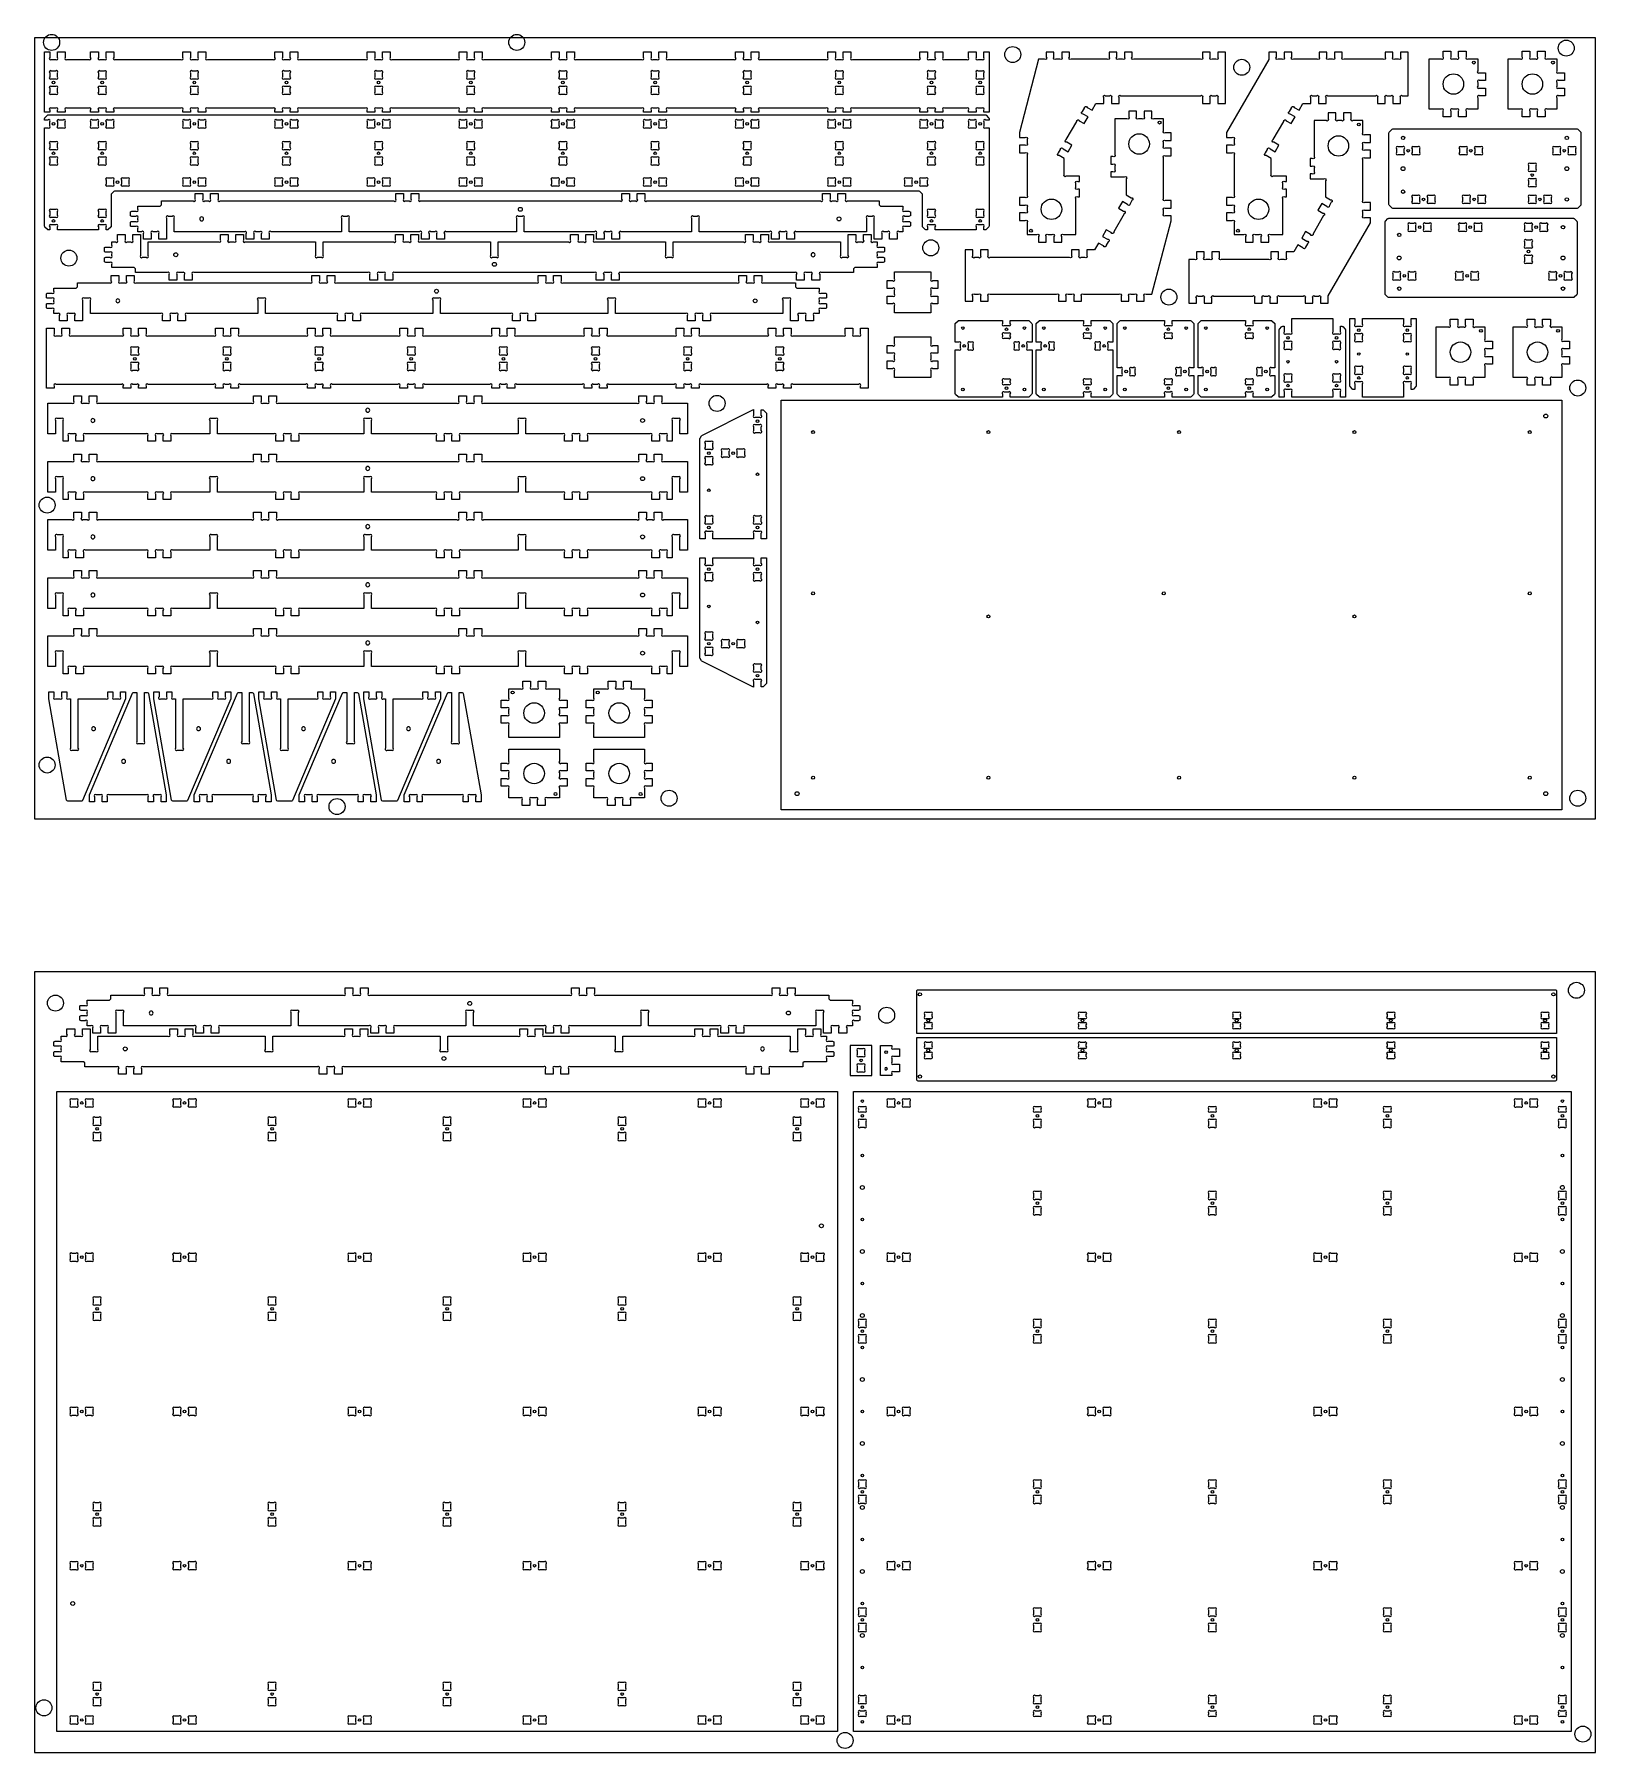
# Model space of a CAD drawing. Extents: x 299 to 2739, y 1266 to 3950.
import ezdxf

# ---------------------------------------------------------------- set-up
doc = ezdxf.new("R2010")
doc.units = 0
for name, color, linetype in [('0_-_SHEET_REF', 250, 'CONTINUOUS'), ('1_-_HOLD_DOWN_DRILL', 40, 'CONTINUOUS'), ('2_-_INSIDE_HOLES_CUTOUT_FO', 3, 'CONTINUOUS'), ('3-_CUTOUT', 7, 'CONTINUOUS')]:
    doc.layers.add(name, color=color, linetype=linetype)

msp = doc.modelspace()

# ---------------------------------------------------------------- linework, layer by layer
at = {"layer": '0_-_SHEET_REF'}
for points in [[(299, 2725), (2739, 2725), (2739, 3945), (299, 3945)], [(299, 1266), (2739, 1266), (2739, 2486), (299, 2486)]]:
    msp.add_lwpolyline(points, close=True, dxfattribs=at)
at = {"layer": '1_-_HOLD_DOWN_DRILL'}
for centre in [(326, 3938), (1053, 3938), (1828, 3919), (2693, 3929), (2186, 3899), (1700, 3617), (353, 3601), (2072, 3540), (2711, 3398), (1366, 3374), (319, 3215), (319, 2809), (1291, 2757), (2711, 2757), (772, 2744), (332, 2437), (2709, 2457), (1631, 2418), (314, 1336), (1566, 1285), (2719, 1295)]:
    msp.add_circle(centre, 12.5, dxfattribs=at)
at = {"layer": '2_-_INSIDE_HOLES_CUTOUT_FO'}
for points in [[(843.6, 3891.7, 0.668179), (840, 3893.2), (834, 3893.2, 1), (831, 3890.2), (831, 3884.2, 1), (834, 3881.2), (840, 3881.2, 1), (843, 3884.2), (843, 3890.2, 0.198912)], [(1783.6, 3891.7, 0.668179), (1780, 3893.2), (1774, 3893.2, 1), (1771, 3890.2), (1771, 3884.2, 1), (1774, 3881.2), (1780, 3881.2, 1), (1783, 3884.2), (1783, 3890.2, 0.198912)], [(323, 3860.2, 1), (326, 3857.2), (332, 3857.2, 1), (335, 3860.2), (335, 3866.2, 1), (332, 3869.2), (326, 3869.2, 1), (323, 3866.2)], [(1266, 3869.2, 1), (1263, 3866.2), (1263, 3860.2, 1), (1266, 3857.2), (1272, 3857.2, 1), (1275, 3860.2), (1275, 3866.2, 1), (1272, 3869.2)], [(411, 3807.7, 1), (414, 3804.7), (420, 3804.7, 1), (423, 3807.7), (423, 3813.7, 1), (420, 3816.7), (414, 3816.7, 1), (411, 3813.7)], [(987, 3807.7, 1), (990, 3804.7), (996, 3804.7, 1), (999, 3807.7), (999, 3813.7, 1), (996, 3816.7), (990, 3816.7, 1), (987, 3813.7)], [(1707, 3807.7, 1), (1710, 3804.7), (1716, 3804.7, 1), (1719, 3807.7), (1719, 3813.7, 1), (1716, 3816.7), (1710, 3816.7, 1), (1707, 3813.7)], [(2440.6, 3773.2, 0.668179), (2437, 3774.7), (2431, 3774.7, 1), (2428, 3771.7), (2428, 3765.7, 1), (2431, 3762.7), (2437, 3762.7, 1), (2440, 3765.7), (2440, 3771.7, 0.198912)], [(2699, 3774.7, 1), (2696, 3771.7), (2696, 3765.7, 1), (2699, 3762.7), (2705, 3762.7, 1), (2708, 3765.7), (2708, 3771.7, 1), (2705, 3774.7)], [(1119.6, 3724.2, 0.668179), (1116, 3725.7), (1110, 3725.7, 1), (1107, 3722.7), (1107, 3716.7, 1), (1110, 3713.7), (1116, 3713.7, 1), (1119, 3716.7), (1119, 3722.7, 0.198912)], [(2567.6, 3697.2, 0.668179), (2564, 3698.7), (2558, 3698.7, 1), (2555, 3695.7), (2555, 3689.7, 1), (2558, 3686.7), (2564, 3686.7, 1), (2567, 3689.7), (2567, 3695.7, 0.198912)], [(326, 3677, 1), (323, 3674), (323, 3668, 1), (326, 3665), (332, 3665, 1), (335, 3668), (335, 3674, 1), (332, 3677)], [(1774, 3677, 1), (1771, 3674), (1771, 3668, 1), (1774, 3665), (1780, 3665, 1), (1783, 3668), (1783, 3674, 1), (1780, 3677)], [(2549, 3646.2, 1), (2552, 3643.2), (2558, 3643.2, 1), (2561, 3646.2), (2561, 3652.2, 1), (2558, 3655.2), (2552, 3655.2, 1), (2549, 3652.2)], [(2422, 3570.2, 1), (2425, 3567.2), (2431, 3567.2, 1), (2434, 3570.2), (2434, 3576.2, 1), (2431, 3579.2), (2425, 3579.2, 1), (2422, 3576.2)], [(2693, 3579.2, 1), (2690, 3576.2), (2690, 3570.2, 1), (2693, 3567.2), (2699, 3567.2, 1), (2702, 3570.2), (2702, 3576.2, 1), (2699, 3579.2)], [(2252.2, 3461.5, 1), (2255.1, 3458.5), (2261.2, 3458.5, 1), (2264.2, 3461.5), (2264.2, 3467.5, 1), (2261.2, 3470.5), (2255.1, 3470.5, 1), (2252.2, 3467.5)], [(2375.3, 3481, 0.668179), (2371.7, 3482.5), (2365.6, 3482.5, 1), (2362.7, 3479.5), (2362.7, 3473.5, 1), (2365.6, 3470.5), (2371.7, 3470.5, 1), (2374.7, 3473.5), (2374.7, 3479.5, 0.198912)], [(450, 3428.7, 1), (453, 3425.7), (459, 3425.7, 1), (462, 3428.7), (462, 3434.7, 1), (459, 3437.7), (453, 3437.7, 1), (450, 3434.7)], [(894.6, 3451.2, 0.198912), (894, 3452.7), (894, 3458.7, 1), (891, 3461.7), (885, 3461.7, 1), (882, 3458.7), (882, 3452.7, 1), (885, 3449.7), (891, 3449.7, 0.668179)], [(1170, 3428.7, 1), (1173, 3425.7), (1179, 3425.7, 1), (1182, 3428.7), (1182, 3434.7, 1), (1179, 3437.7), (1173, 3437.7, 1), (1170, 3434.7)], [(1470.6, 3451.2, 0.198912), (1470, 3452.7), (1470, 3458.7, 1), (1467, 3461.7), (1461, 3461.7, 1), (1458, 3458.7), (1458, 3452.7, 1), (1461, 3449.7), (1467, 3449.7, 0.668179)], [(2340.8, 3418.2, 0.668179), (2337.2, 3419.7), (2331.1, 3419.7, 1), (2328.2, 3416.7), (2328.2, 3410.7, 1), (2331.1, 3407.7), (2337.2, 3407.7, 1), (2340.2, 3410.7), (2340.2, 3416.7, 0.198912)], [(2438.7, 3422.7, 1), (2441.6, 3419.7), (2447.7, 3419.7, 1), (2450.7, 3422.7), (2450.7, 3428.7, 1), (2447.7, 3431.7), (2441.6, 3431.7, 1), (2438.7, 3428.7)], [(1435.8, 3338.8, 0.668179), (1432.2, 3340.3), (1426.1, 3340.3, 1), (1423.1, 3337.3), (1423.1, 3331.3, 1), (1426.1, 3328.3), (1432.2, 3328.3, 1), (1435.1, 3331.3), (1435.1, 3337.3, 0.198912)], [(1359.8, 3187.5, 0.198912), (1359.1, 3189), (1359.1, 3195, 1), (1356.2, 3198), (1350.1, 3198, 1), (1347.1, 3195), (1347.1, 3189, 1), (1350.1, 3186), (1356.2, 3186, 0.668179)], [(1359.8, 3098.5, 0.198912), (1359.1, 3100), (1359.1, 3106, 1), (1356.2, 3109), (1350.1, 3109, 1), (1347.1, 3106), (1347.1, 3100, 1), (1350.1, 3097), (1356.2, 3097, 0.668179)], [(1423.1, 2957.6, 1), (1426.1, 2954.6), (1432.2, 2954.6, 1), (1435.1, 2957.6), (1435.1, 2963.7, 1), (1432.2, 2966.6), (1426.1, 2966.6, 1), (1423.1, 2963.7)], [(1702.6, 2414.7, 0.198912), (1702, 2416.2), (1702, 2419.2, 1), (1699, 2422.2), (1693, 2422.2, 1), (1690, 2419.2), (1690, 2416.2, 1), (1693, 2413.2), (1699, 2413.2, 0.668179)], [(2184.6, 2414.7, 0.198912), (2184, 2416.2), (2184, 2419.2, 1), (2181, 2422.2), (2175, 2422.2, 1), (2172, 2419.2), (2172, 2416.2, 1), (2175, 2413.2), (2181, 2413.2, 0.668179)], [(2666.6, 2414.7, 0.198912), (2666, 2416.2), (2666, 2419.2, 1), (2663, 2422.2), (2657, 2422.2, 1), (2654, 2419.2), (2654, 2416.2, 1), (2657, 2413.2), (2663, 2413.2, 0.668179)], [(1585, 2356.5, 1), (1588, 2353.5), (1594, 2353.5, 1), (1597, 2356.5), (1597, 2362.5, 1), (1594, 2365.5), (1588, 2365.5, 1), (1585, 2362.5)], [(1588, 2341.5, 1), (1585, 2338.5), (1585, 2332.5, 1), (1588, 2329.5), (1594, 2329.5, 1), (1597, 2332.5), (1597, 2338.5, 1), (1594, 2341.5)], [(1702.6, 2352.2, 0.198912), (1702, 2353.7), (1702, 2356.7, 1), (1699, 2359.7), (1693, 2359.7, 1), (1690, 2356.7), (1690, 2353.7, 1), (1693, 2350.7), (1699, 2350.7, 0.668179)], [(2184.6, 2352.2, 0.198912), (2184, 2353.7), (2184, 2356.7, 1), (2181, 2359.7), (2175, 2359.7, 1), (2172, 2356.7), (2172, 2353.7, 1), (2175, 2350.7), (2181, 2350.7, 0.668179)], [(2666.6, 2352.2, 0.198912), (2666, 2353.7), (2666, 2356.7, 1), (2663, 2359.7), (2657, 2359.7, 1), (2654, 2356.7), (2654, 2353.7, 1), (2657, 2350.7), (2663, 2350.7, 0.668179)], [(1644.4, 2276.5, 0.198912), (1643.7, 2278), (1643.7, 2284, 1), (1640.8, 2287), (1634.7, 2287, 1), (1631.7, 2284), (1631.7, 2278, 1), (1634.7, 2275), (1640.8, 2275, 0.668179)], [(2636.2, 2278, 1), (2639.2, 2275), (2645.3, 2275, 1), (2648.2, 2278), (2648.2, 2284, 1), (2645.3, 2287), (2639.2, 2287, 1), (2636.2, 2284)], [(394, 2258.5, 1), (391, 2255.5), (391, 2249.5, 1), (394, 2246.5), (400, 2246.5, 1), (403, 2249.5), (403, 2255.5, 1), (400, 2258.5)], [(1488, 2258.5, 1), (1485, 2255.5), (1485, 2249.5, 1), (1488, 2246.5), (1494, 2246.5, 1), (1497, 2249.5), (1497, 2255.5, 1), (1494, 2258.5)], [(391, 1342.5, 1), (394, 1339.5), (400, 1339.5, 1), (403, 1342.5), (403, 1348.5, 1), (400, 1351.5), (394, 1351.5, 1), (391, 1348.5)], [(1485, 1342.5, 1), (1488, 1339.5), (1494, 1339.5, 1), (1497, 1342.5), (1497, 1348.5, 1), (1494, 1351.5), (1488, 1351.5, 1), (1485, 1348.5)], [(1644.4, 1312.5, 0.198912), (1643.7, 1314), (1643.7, 1320, 1), (1640.8, 1323), (1634.7, 1323, 1), (1631.7, 1320), (1631.7, 1314, 1), (1634.7, 1311), (1640.8, 1311, 0.668179)], [(2636.2, 1314, 1), (2639.2, 1311), (2645.3, 1311, 1), (2648.2, 1314), (2648.2, 1320, 1), (2645.3, 1323), (2639.2, 1323, 1), (2636.2, 1320)]]:
    msp.add_lwpolyline(points, format="xyb", close=True, dxfattribs=at)
for centre, radius in [((1058.5, 3677.2), 3.05), ((1556.5, 3662.2), 3.05), ((520, 3606.2), 3.05), ((1018, 3591.2), 3.05), ((927.5, 3549.2), 3.05), ((1425.5, 3534.2), 3.05), ((1750.2, 3491.7), 2.05), ((1876.7, 3491.7), 2.05), ((2003.2, 3491.7), 2.05), ((2129.7, 3491.7), 2.05), ((1846.2, 3395.7), 2.05), ((1972.7, 3395.7), 2.05), ((2099.2, 3395.7), 2.05), ((2225.7, 3395.7), 2.05), ((1249.5, 3347.2), 3.05), ((1516, 3329.2), 2.25), ((2636, 3329.2), 2.25), ((1249.5, 3256.3), 3.05), ((1249.5, 3165.4), 3.05), ((1249.5, 3074.6), 3.05), ((1249.5, 2983.7), 3.05), ((1516, 2789.2), 2.25), ((2636, 2789.2), 2.25), ((979.5, 2436.5), 3.05), ((1477.5, 2421.5), 3.05), ((441, 2365.5), 3.05), ((1630, 2360.5), 2.05), ((939, 2350.5), 3.05)]:
    msp.add_circle(centre, radius, dxfattribs=at)
at = {"layer": '2_-_INSIDE_HOLES_CUTOUT_FO', "extrusion": (0, 0, -1)}
for centre, radius in [((-560.5, 3662.2), 3.05), ((-1516, 3606.2), 3.05), ((-429.5, 3534.2), 3.05), ((-820, 3363.2), 3.05), ((-390.5, 3347.2), 3.05), ((-820, 3272.4), 3.05), ((-390.5, 3256.3), 3.05), ((-390.5, 3165.4), 3.05), ((-820, 3181.5), 3.05), ((-820, 3090.6), 3.05), ((-390.5, 3074.6), 3.05), ((-820, 2999.7), 3.05), ((-391.5, 2865.7), 3.05), ((-555.6, 2865.7), 3.05), ((-719.6, 2865.7), 3.05), ((-883.7, 2865.7), 3.05), ((-438.5, 2814.7), 3.05), ((-602.6, 2814.7), 3.05), ((-766.6, 2814.7), 3.05), ((-930.7, 2814.7), 3.05), ((-481.5, 2421.5), 3.05), ((-1437, 2365.5), 3.05), ((-1630, 2334.5), 2.05)]:
    msp.add_circle(centre, radius, dxfattribs=at)
at = {"layer": '3-_CUTOUT'}
for points in [[(1791, 3829.2), (1783, 3829.2), (1783, 3832.2, 1), (1780, 3835.2), (1774, 3835.2, 1), (1771, 3832.2), (1771, 3829.2), (1759, 3829.2), (1759, 3832.2, 1), (1756, 3835.2), (1722, 3835.2, 1), (1719, 3832.2), (1719, 3829.2), (1707, 3829.2), (1707, 3832.2, 1), (1704, 3835.2), (1698, 3835.2, 1), (1695, 3832.2), (1695, 3829.2), (1683, 3829.2), (1683, 3832.2, 1), (1680, 3835.2), (1578, 3835.2, 1), (1575, 3832.2), (1575, 3829.2), (1563, 3829.2), (1563, 3832.2, 1), (1560, 3835.2), (1554, 3835.2, 1), (1551, 3832.2), (1551, 3829.2), (1539, 3829.2), (1539, 3832.2, 1), (1536, 3835.2), (1434, 3835.2, 1), (1431, 3832.2), (1431, 3829.2), (1419, 3829.2), (1419, 3832.2, 1), (1416, 3835.2), (1410, 3835.2, 1), (1407, 3832.2), (1407, 3829.2), (1395, 3829.2), (1395, 3832.2, 1), (1392, 3835.2), (1290, 3835.2, 1), (1287, 3832.2), (1287, 3829.2), (1275, 3829.2), (1275, 3832.2, 1), (1272, 3835.2), (1266, 3835.2, 1), (1263, 3832.2), (1263, 3829.2), (1251, 3829.2), (1251, 3832.2, 1), (1248, 3835.2), (1146, 3835.2, 1), (1143, 3832.2), (1143, 3829.2), (1131, 3829.2), (1131, 3832.2, 1), (1128, 3835.2), (1122, 3835.2, 1), (1119, 3832.2), (1119, 3829.2), (1107, 3829.2), (1107, 3832.2, 1), (1104, 3835.2), (1002, 3835.2, 1), (999, 3832.2), (999, 3829.2), (987, 3829.2), (987, 3832.2, 1), (984, 3835.2), (978, 3835.2, 1), (975, 3832.2), (975, 3829.2), (963, 3829.2), (963, 3832.2, 1), (960, 3835.2), (858, 3835.2, 1), (855, 3832.2), (855, 3829.2), (843, 3829.2), (843, 3832.2, 1), (840, 3835.2), (834, 3835.2, 1), (831, 3832.2), (831, 3829.2), (819, 3829.2), (819, 3832.2, 1), (816, 3835.2), (714, 3835.2, 1), (711, 3832.2), (711, 3829.2), (699, 3829.2), (699, 3832.2, 1), (696, 3835.2), (690, 3835.2, 1), (687, 3832.2), (687, 3829.2), (675, 3829.2), (675, 3832.2, 1), (672, 3835.2), (570, 3835.2, 1), (567, 3832.2), (567, 3829.2), (555, 3829.2), (555, 3832.2, 1), (552, 3835.2), (546, 3835.2, 1), (543, 3832.2), (543, 3829.2), (531, 3829.2), (531, 3832.2, 1), (528, 3835.2), (426, 3835.2, 1), (423, 3832.2), (423, 3829.2), (411, 3829.2), (411, 3832.2, 1), (408, 3835.2), (402, 3835.2, 1), (399, 3832.2), (399, 3829.2), (387, 3829.2), (387, 3832.2, 1), (384, 3835.2), (350, 3835.2, 1), (347, 3832.2), (347, 3829.2), (335, 3829.2), (335, 3832.2, 1), (332, 3835.2), (326, 3835.2, 1), (323, 3832.2), (323, 3829.2), (315, 3829.2), (315, 3923.2), (323, 3923.2), (323, 3914.2, 1), (326, 3911.2), (332, 3911.2, 1), (335, 3914.2), (335, 3923.2), (347, 3923.2), (347, 3914.2, 1), (350, 3911.2), (384, 3911.2, 1), (387, 3914.2), (387, 3923.2), (399, 3923.2), (399, 3914.2, 1), (402, 3911.2), (408, 3911.2, 1), (411, 3914.2), (411, 3923.2), (423, 3923.2), (423, 3914.2, 1), (426, 3911.2), (528, 3911.2, 1), (531, 3914.2), (531, 3923.2), (543, 3923.2), (543, 3914.2, 1), (546, 3911.2), (552, 3911.2, 1), (555, 3914.2), (555, 3923.2), (567, 3923.2), (567, 3914.2, 1), (570, 3911.2), (672, 3911.2, 1), (675, 3914.2), (675, 3923.2), (687, 3923.2), (687, 3914.2, 1), (690, 3911.2), (696, 3911.2, 1), (699, 3914.2), (699, 3923.2), (711, 3923.2), (711, 3914.2, 1), (714, 3911.2), (816, 3911.2, 1), (819, 3914.2), (819, 3923.2), (831, 3923.2), (831, 3914.2, 1), (834, 3911.2), (840, 3911.2, 1), (843, 3914.2), (843, 3923.2), (855, 3923.2), (855, 3914.2, 1), (858, 3911.2), (960, 3911.2, 1), (963, 3914.2), (963, 3923.2), (975, 3923.2), (975, 3914.2, 1), (978, 3911.2), (984, 3911.2, 1), (987, 3914.2), (987, 3923.2), (999, 3923.2), (999, 3914.2, 1), (1002, 3911.2), (1104, 3911.2, 1), (1107, 3914.2), (1107, 3923.2), (1119, 3923.2), (1119, 3914.2, 1), (1122, 3911.2), (1128, 3911.2, 1), (1131, 3914.2), (1131, 3923.2), (1143, 3923.2), (1143, 3914.2, 1), (1146, 3911.2), (1248, 3911.2, 1), (1251, 3914.2), (1251, 3923.2), (1263, 3923.2), (1263, 3914.2, 1), (1266, 3911.2), (1272, 3911.2, 1), (1275, 3914.2), (1275, 3923.2), (1287, 3923.2), (1287, 3914.2, 1), (1290, 3911.2), (1392, 3911.2, 1), (1395, 3914.2), (1395, 3923.2), (1407, 3923.2), (1407, 3914.2, 1), (1410, 3911.2), (1416, 3911.2, 1), (1419, 3914.2), (1419, 3923.2), (1431, 3923.2), (1431, 3914.2, 1), (1434, 3911.2), (1536, 3911.2, 1), (1539, 3914.2), (1539, 3923.2), (1551, 3923.2), (1551, 3914.2, 1), (1554, 3911.2), (1560, 3911.2, 1), (1563, 3914.2), (1563, 3923.2), (1575, 3923.2), (1575, 3914.2, 1), (1578, 3911.2), (1680, 3911.2, 1), (1683, 3914.2), (1683, 3923.2), (1695, 3923.2), (1695, 3914.2, 1), (1698, 3911.2), (1704, 3911.2, 1), (1707, 3914.2), (1707, 3923.2), (1719, 3923.2), (1719, 3914.2, 1), (1722, 3911.2), (1756, 3911.2, 1), (1759, 3914.2), (1759, 3923.2), (1771, 3923.2), (1771, 3914.2, 1), (1774, 3911.2), (1780, 3911.2, 1), (1783, 3914.2), (1783, 3923.2), (1791, 3923.2)], [(1958.4, 3842.7), (1970.2, 3842.7), (1970.2, 3851.7, -1), (1973.1, 3854.7), (1979.2, 3854.7, -1), (1982.2, 3851.7), (1982.2, 3842.7), (1994.2, 3842.7), (1994.2, 3851.7, -1), (1997.1, 3854.7), (2121.5, 3854.7, -1), (2124.5, 3851.7), (2124.5, 3842.7), (2136.5, 3842.7), (2136.5, 3851.7, -1), (2139.5, 3854.7), (2145.5, 3854.7, -1), (2148.5, 3851.7), (2148.5, 3842.7), (2160.5, 3842.7), (2160.5, 3922.7), (2148.5, 3922.7), (2148.5, 3914.7, -1), (2145.5, 3911.7), (2139.5, 3911.7, -1), (2136.5, 3914.7), (2136.5, 3922.7), (2124.5, 3922.7), (2124.5, 3914.7, -1), (2121.5, 3911.7), (2017.5, 3911.7, -1), (2014.5, 3914.7), (2014.5, 3922.7), (2002.5, 3922.7), (2002.5, 3914.7, -1), (1999.5, 3911.7), (1993.5, 3911.7, -1), (1990.5, 3914.7), (1990.5, 3922.7), (1978.5, 3922.7), (1978.5, 3914.7, -1), (1975.5, 3911.7), (1919.5, 3911.7, -1), (1916.5, 3914.7), (1916.5, 3922.7), (1904.5, 3922.7), (1904.5, 3914.7, -1), (1901.5, 3911.7), (1895.5, 3911.7, -1), (1892.5, 3914.7), (1892.5, 3922.7), (1880.5, 3922.7), (1880.5, 3914.7, -1), (1877.5, 3911.7), (1868.5, 3911.7), (1838.5, 3797.4), (1838.5, 3789.4), (1847.5, 3789.4, -1), (1850.5, 3786.4), (1850.5, 3780.4, -1), (1847.5, 3777.4), (1838.5, 3777.4), (1838.5, 3765.4), (1847.5, 3765.4, -1), (1850.5, 3762.4), (1850.5, 3698.7, -1), (1847.5, 3695.7), (1838.5, 3695.7), (1838.5, 3683.7), (1847.5, 3683.7, -1), (1850.5, 3680.7), (1850.5, 3674.7, -1), (1847.5, 3671.7), (1838.5, 3671.7), (1838.5, 3659.7), (1847.5, 3659.7, -1), (1850.5, 3656.7), (1850.5, 3637.7), (1865.5, 3637.7, -1), (1868.5, 3634.7), (1868.5, 3625.7), (1880.5, 3625.7), (1880.5, 3634.7, -1), (1883.5, 3637.7), (1889.5, 3637.7, -1), (1892.5, 3634.7), (1892.5, 3625.7), (1904.5, 3625.7), (1904.5, 3634.7, -1), (1907.5, 3637.7), (1926.5, 3637.7), (1926.5, 3693.7, -1), (1929.5, 3696.7), (1932.5, 3696.7), (1932.5, 3708.7), (1929.5, 3708.7, -1), (1926.5, 3711.7), (1926.5, 3717.7, -1), (1929.5, 3720.7), (1932.5, 3720.7), (1932.5, 3728.7), (1911.5, 3728.7, -1), (1908.5, 3731.7), (1908.5, 3756.7), (1900.7, 3761.2, -1), (1899.6, 3765.3), (1902.6, 3770.5, -1), (1906.7, 3771.6), (1914.5, 3767.1), (1920.5, 3777.5), (1912.7, 3782, -1), (1911.6, 3786.1), (1928, 3814.5, -1), (1932.1, 3815.6), (1939.9, 3811.1), (1945.9, 3821.5), (1938.1, 3826, -1), (1937, 3830.1), (1940, 3835.3, -1), (1944.1, 3836.4), (1951.9, 3831.9), (1958, 3842.4, -0.267949)], [(2281.9, 3842.7), (2293.7, 3842.7), (2293.7, 3851.7, -1), (2296.6, 3854.7), (2302.7, 3854.7, -1), (2305.7, 3851.7), (2305.7, 3842.7), (2317.7, 3842.7), (2317.7, 3851.7, -1), (2320.6, 3854.7), (2395, 3854.7, -1), (2398, 3851.7), (2398, 3842.7), (2410, 3842.7), (2410, 3851.7, -1), (2413, 3854.7), (2419, 3854.7, -1), (2422, 3851.7), (2422, 3842.7), (2434, 3842.7), (2434, 3851.7, -1), (2437, 3854.7), (2446, 3854.7), (2446, 3922.7), (2434, 3922.7), (2434, 3914.7, -1), (2431, 3911.7), (2425, 3911.7, -1), (2422, 3914.7), (2422, 3922.7), (2410, 3922.7), (2410, 3914.7, -1), (2407, 3911.7), (2346, 3911.7, -1), (2343, 3914.7), (2343, 3922.7), (2331, 3922.7), (2331, 3914.7, -1), (2328, 3911.7), (2322, 3911.7, -1), (2319, 3914.7), (2319, 3922.7), (2307, 3922.7), (2307, 3914.7, -1), (2304, 3911.7), (2267, 3911.7, -1), (2264, 3914.7), (2264, 3922.7), (2252, 3922.7), (2252, 3914.7, -1), (2249, 3911.7), (2243, 3911.7, -1), (2240, 3914.7), (2240, 3922.7), (2228, 3922.7), (2228, 3911.2), (2162, 3797.4), (2162, 3789.4), (2171, 3789.4, -1), (2174, 3786.4), (2174, 3780.4, -1), (2171, 3777.4), (2162, 3777.4), (2162, 3765.4), (2171, 3765.4, -1), (2174, 3762.4), (2174, 3698.7, -1), (2171, 3695.7), (2162, 3695.7), (2162, 3683.7), (2171, 3683.7, -1), (2174, 3680.7), (2174, 3674.7, -1), (2171, 3671.7), (2162, 3671.7), (2162, 3659.7), (2171, 3659.7, -1), (2174, 3656.7), (2174, 3637.7), (2189, 3637.7, -1), (2192, 3634.7), (2192, 3625.7), (2204, 3625.7), (2204, 3634.7, -1), (2207, 3637.7), (2213, 3637.7, -1), (2216, 3634.7), (2216, 3625.7), (2228, 3625.7), (2228, 3634.7, -1), (2231, 3637.7), (2250, 3637.7), (2250, 3693.7, -1), (2253, 3696.7), (2256, 3696.7), (2256, 3708.7), (2253, 3708.7, -1), (2250, 3711.7), (2250, 3717.7, -1), (2253, 3720.7), (2256, 3720.7), (2256, 3728.7), (2235, 3728.7, -1), (2232, 3731.7), (2232, 3756.7), (2224.2, 3761.2, -1), (2223.1, 3765.3), (2226.1, 3770.5, -1), (2230.2, 3771.6), (2238, 3767.1), (2244, 3777.5), (2236.2, 3782, -1), (2235.1, 3786.1), (2251.5, 3814.5, -1), (2255.6, 3815.6), (2263.4, 3811.1), (2269.4, 3821.5), (2261.6, 3826, -1), (2260.5, 3830.1), (2263.5, 3835.3, -1), (2267.6, 3836.4), (2275.4, 3831.9), (2281.5, 3842.4, -0.267949)], [(2554.7, 3833.4), (2539.7, 3833.4, 1), (2536.7, 3830.5), (2536.7, 3821.4), (2524.7, 3821.4), (2524.7, 3830.5, 1), (2521.8, 3833.4), (2515.7, 3833.4, 1), (2512.7, 3830.5), (2512.7, 3821.4), (2500.7, 3821.4), (2500.7, 3830.5, 1), (2497.8, 3833.4), (2478.7, 3833.4), (2478.7, 3912.4), (2497.8, 3912.4, 1), (2500.7, 3915.4), (2500.7, 3924.4), (2512.7, 3924.4), (2512.7, 3915.4, 1), (2515.7, 3912.4), (2521.8, 3912.4, 1), (2524.7, 3915.4), (2524.7, 3924.4), (2536.7, 3924.4), (2536.7, 3915.4, 1), (2539.7, 3912.4), (2554.7, 3912.4), (2554.7, 3893.4, 1), (2557.7, 3890.4), (2566.7, 3890.4), (2566.7, 3878.4), (2557.7, 3878.4, 1), (2554.7, 3875.5), (2554.7, 3869.4, 1), (2557.7, 3866.4), (2566.7, 3866.4), (2566.7, 3854.4), (2557.7, 3854.4, 1), (2554.7, 3851.5)], [(2678.2, 3833.4), (2663.2, 3833.4, 1), (2660.2, 3830.5), (2660.2, 3821.4), (2648.2, 3821.4), (2648.2, 3830.5, 1), (2645.3, 3833.4), (2639.2, 3833.4, 1), (2636.2, 3830.5), (2636.2, 3821.4), (2624.2, 3821.4), (2624.2, 3830.5, 1), (2621.3, 3833.4), (2602.2, 3833.4), (2602.2, 3912.4), (2621.3, 3912.4, 1), (2624.2, 3915.4), (2624.2, 3924.4), (2636.2, 3924.4), (2636.2, 3915.4, 1), (2639.2, 3912.4), (2645.3, 3912.4, 1), (2648.2, 3915.4), (2648.2, 3924.4), (2660.2, 3924.4), (2660.2, 3915.4, 1), (2663.2, 3912.4), (2678.2, 3912.4), (2678.2, 3893.4, 1), (2681.2, 3890.4), (2690.2, 3890.4), (2690.2, 3878.4), (2681.2, 3878.4, 1), (2678.2, 3875.5), (2678.2, 3869.4, 1), (2681.2, 3866.4), (2690.2, 3866.4), (2690.2, 3854.4), (2681.2, 3854.4, 1), (2678.2, 3851.5)], [(326, 3893.2, 1), (323, 3890.2), (323, 3884.2, 1), (326, 3881.2), (332, 3881.2, 1), (335, 3884.2), (335, 3890.2, 1), (332, 3893.2)], [(411.6, 3891.7, 0.668179), (408, 3893.2), (402, 3893.2, 1), (399, 3890.2), (399, 3884.2, 1), (402, 3881.2), (408, 3881.2, 1), (411, 3884.2), (411, 3890.2, 0.198912)], [(555.6, 3891.7, 0.668179), (552, 3893.2), (546, 3893.2, 1), (543, 3890.2), (543, 3884.2, 1), (546, 3881.2), (552, 3881.2, 1), (555, 3884.2), (555, 3890.2, 0.198912)], [(699.6, 3891.7, 0.668179), (696, 3893.2), (690, 3893.2, 1), (687, 3890.2), (687, 3884.2, 1), (690, 3881.2), (696, 3881.2, 1), (699, 3884.2), (699, 3890.2, 0.198912)], [(987.6, 3891.7, 0.668179), (984, 3893.2), (978, 3893.2, 1), (975, 3890.2), (975, 3884.2, 1), (978, 3881.2), (984, 3881.2, 1), (987, 3884.2), (987, 3890.2, 0.198912)], [(1131.6, 3891.7, 0.668179), (1128, 3893.2), (1122, 3893.2, 1), (1119, 3890.2), (1119, 3884.2, 1), (1122, 3881.2), (1128, 3881.2, 1), (1131, 3884.2), (1131, 3890.2, 0.198912)], [(1275.6, 3891.7, 0.668179), (1272, 3893.2), (1266, 3893.2, 1), (1263, 3890.2), (1263, 3884.2, 1), (1266, 3881.2), (1272, 3881.2, 1), (1275, 3884.2), (1275, 3890.2, 0.198912)], [(1419.6, 3891.7, 0.668179), (1416, 3893.2), (1410, 3893.2, 1), (1407, 3890.2), (1407, 3884.2, 1), (1410, 3881.2), (1416, 3881.2, 1), (1419, 3884.2), (1419, 3890.2, 0.198912)], [(1563.6, 3891.7, 0.668179), (1560, 3893.2), (1554, 3893.2, 1), (1551, 3890.2), (1551, 3884.2, 1), (1554, 3881.2), (1560, 3881.2, 1), (1563, 3884.2), (1563, 3890.2, 0.198912)], [(1707.6, 3891.7, 0.668179), (1704, 3893.2), (1698, 3893.2, 1), (1695, 3890.2), (1695, 3884.2, 1), (1698, 3881.2), (1704, 3881.2, 1), (1707, 3884.2), (1707, 3890.2, 0.198912)], [(402, 3869.2, 1), (399, 3866.2), (399, 3860.2, 1), (402, 3857.2), (408, 3857.2, 1), (411, 3860.2), (411, 3866.2, 1), (408, 3869.2)], [(546, 3869.2, 1), (543, 3866.2), (543, 3860.2, 1), (546, 3857.2), (552, 3857.2, 1), (555, 3860.2), (555, 3866.2, 1), (552, 3869.2)], [(690, 3869.2, 1), (687, 3866.2), (687, 3860.2, 1), (690, 3857.2), (696, 3857.2, 1), (699, 3860.2), (699, 3866.2, 1), (696, 3869.2)], [(834, 3869.2, 1), (831, 3866.2), (831, 3860.2, 1), (834, 3857.2), (840, 3857.2, 1), (843, 3860.2), (843, 3866.2, 1), (840, 3869.2)], [(978, 3869.2, 1), (975, 3866.2), (975, 3860.2, 1), (978, 3857.2), (984, 3857.2, 1), (987, 3860.2), (987, 3866.2, 1), (984, 3869.2)], [(1122, 3869.2, 1), (1119, 3866.2), (1119, 3860.2, 1), (1122, 3857.2), (1128, 3857.2, 1), (1131, 3860.2), (1131, 3866.2, 1), (1128, 3869.2)], [(1410, 3869.2, 1), (1407, 3866.2), (1407, 3860.2, 1), (1410, 3857.2), (1416, 3857.2, 1), (1419, 3860.2), (1419, 3866.2, 1), (1416, 3869.2)], [(1554, 3869.2, 1), (1551, 3866.2), (1551, 3860.2, 1), (1554, 3857.2), (1560, 3857.2, 1), (1563, 3860.2), (1563, 3866.2, 1), (1560, 3869.2)], [(1698, 3869.2, 1), (1695, 3866.2), (1695, 3860.2, 1), (1698, 3857.2), (1704, 3857.2, 1), (1707, 3860.2), (1707, 3866.2, 1), (1704, 3869.2)], [(1774, 3869.2, 1), (1771, 3866.2), (1771, 3860.2, 1), (1774, 3857.2), (1780, 3857.2, 1), (1783, 3860.2), (1783, 3866.2, 1), (1780, 3869.2)], [(320.8, 3645, -0.198912), (319.4, 3645.6), (315.6, 3649.4, -0.198912), (315, 3650.8), (315, 3804.7), (320, 3804.7, 1), (323, 3807.7), (323, 3813.7, 1), (320, 3816.7), (315, 3816.7), (315, 3818.9, -0.198912), (315.6, 3820.3), (319.4, 3824.1, -0.198912), (320.8, 3824.7), (1785.2, 3824.7, -0.198912), (1786.6, 3824.1), (1790.4, 3820.3, -0.198912), (1791, 3818.9), (1791, 3816.7), (1786, 3816.7, 1), (1783, 3813.7), (1783, 3807.7, 1), (1786, 3804.7), (1791, 3804.7), (1791, 3650.8, -0.198912), (1790.4, 3649.4), (1786.6, 3645.6, -0.198912), (1785.2, 3645), (1783, 3645), (1783, 3650, 1), (1780, 3653), (1774, 3653, 1), (1771, 3650), (1771, 3645), (1707, 3645), (1707, 3650, 1), (1704, 3653), (1698, 3653, 1), (1695, 3650), (1695, 3645), (1692.8, 3645, -0.198912), (1691.4, 3645.6), (1687.6, 3649.4, -0.198912), (1687, 3650.8), (1687, 3699.9, 0.198912), (1686.4, 3701.3), (1682.6, 3705.1, 0.198912), (1681.2, 3705.7), (424.8, 3705.7, 0.198912), (423.4, 3705.1), (419.6, 3701.3, 0.198912), (419, 3699.9), (419, 3650.8, -0.198912), (418.4, 3649.4), (414.6, 3645.6, -0.198912), (413.2, 3645), (411, 3645), (411, 3650, 1), (408, 3653), (402, 3653, 1), (399, 3650), (399, 3645), (335, 3645), (335, 3650, 1), (332, 3653), (326, 3653, 1), (323, 3650), (323, 3645)], [(335, 3807.7, 1), (338, 3804.7), (344, 3804.7, 1), (347, 3807.7), (347, 3813.7, 1), (344, 3816.7), (338, 3816.7, 1), (335, 3813.7)], [(399.6, 3806.2, 0.198912), (399, 3807.7), (399, 3813.7, 1), (396, 3816.7), (390, 3816.7, 1), (387, 3813.7), (387, 3807.7, 1), (390, 3804.7), (396, 3804.7, 0.668179)], [(543.6, 3806.2, 0.198912), (543, 3807.7), (543, 3813.7, 1), (540, 3816.7), (534, 3816.7, 1), (531, 3813.7), (531, 3807.7, 1), (534, 3804.7), (540, 3804.7, 0.668179)], [(555, 3807.7, 1), (558, 3804.7), (564, 3804.7, 1), (567, 3807.7), (567, 3813.7, 1), (564, 3816.7), (558, 3816.7, 1), (555, 3813.7)], [(687.6, 3806.2, 0.198912), (687, 3807.7), (687, 3813.7, 1), (684, 3816.7), (678, 3816.7, 1), (675, 3813.7), (675, 3807.7, 1), (678, 3804.7), (684, 3804.7, 0.668179)], [(699, 3807.7, 1), (702, 3804.7), (708, 3804.7, 1), (711, 3807.7), (711, 3813.7, 1), (708, 3816.7), (702, 3816.7, 1), (699, 3813.7)], [(831.6, 3806.2, 0.198912), (831, 3807.7), (831, 3813.7, 1), (828, 3816.7), (822, 3816.7, 1), (819, 3813.7), (819, 3807.7, 1), (822, 3804.7), (828, 3804.7, 0.668179)], [(843, 3807.7, 1), (846, 3804.7), (852, 3804.7, 1), (855, 3807.7), (855, 3813.7, 1), (852, 3816.7), (846, 3816.7, 1), (843, 3813.7)], [(975.6, 3806.2, 0.198912), (975, 3807.7), (975, 3813.7, 1), (972, 3816.7), (966, 3816.7, 1), (963, 3813.7), (963, 3807.7, 1), (966, 3804.7), (972, 3804.7, 0.668179)], [(1119.6, 3806.2, 0.198912), (1119, 3807.7), (1119, 3813.7, 1), (1116, 3816.7), (1110, 3816.7, 1), (1107, 3813.7), (1107, 3807.7, 1), (1110, 3804.7), (1116, 3804.7, 0.668179)], [(1131, 3807.7, 1), (1134, 3804.7), (1140, 3804.7, 1), (1143, 3807.7), (1143, 3813.7, 1), (1140, 3816.7), (1134, 3816.7, 1), (1131, 3813.7)], [(1263.6, 3806.2, 0.198912), (1263, 3807.7), (1263, 3813.7, 1), (1260, 3816.7), (1254, 3816.7, 1), (1251, 3813.7), (1251, 3807.7, 1), (1254, 3804.7), (1260, 3804.7, 0.668179)], [(1275, 3807.7, 1), (1278, 3804.7), (1284, 3804.7, 1), (1287, 3807.7), (1287, 3813.7, 1), (1284, 3816.7), (1278, 3816.7, 1), (1275, 3813.7)], [(1407.6, 3806.2, 0.198912), (1407, 3807.7), (1407, 3813.7, 1), (1404, 3816.7), (1398, 3816.7, 1), (1395, 3813.7), (1395, 3807.7, 1), (1398, 3804.7), (1404, 3804.7, 0.668179)], [(1419, 3807.7, 1), (1422, 3804.7), (1428, 3804.7, 1), (1431, 3807.7), (1431, 3813.7, 1), (1428, 3816.7), (1422, 3816.7, 1), (1419, 3813.7)], [(1551.6, 3806.2, 0.198912), (1551, 3807.7), (1551, 3813.7, 1), (1548, 3816.7), (1542, 3816.7, 1), (1539, 3813.7), (1539, 3807.7, 1), (1542, 3804.7), (1548, 3804.7, 0.668179)], [(1563, 3807.7, 1), (1566, 3804.7), (1572, 3804.7, 1), (1575, 3807.7), (1575, 3813.7, 1), (1572, 3816.7), (1566, 3816.7, 1), (1563, 3813.7)], [(1695.6, 3806.2, 0.198912), (1695, 3807.7), (1695, 3813.7, 1), (1692, 3816.7), (1686, 3816.7, 1), (1683, 3813.7), (1683, 3807.7, 1), (1686, 3804.7), (1692, 3804.7, 0.668179)], [(1955.6, 3613.7), (1943.8, 3613.7), (1943.8, 3604.7, -1), (1940.9, 3601.7), (1934.8, 3601.7, -1), (1931.8, 3604.7), (1931.8, 3613.7), (1919.8, 3613.7), (1919.8, 3604.7, -1), (1916.9, 3601.7), (1792.5, 3601.7, -1), (1789.5, 3604.7), (1789.5, 3613.7), (1777.5, 3613.7), (1777.5, 3604.7, -1), (1774.5, 3601.7), (1768.5, 3601.7, -1), (1765.5, 3604.7), (1765.5, 3613.7), (1753.5, 3613.7), (1753.5, 3533.7), (1765.5, 3533.7), (1765.5, 3541.7, -1), (1768.5, 3544.7), (1774.5, 3544.7, -1), (1777.5, 3541.7), (1777.5, 3533.7), (1789.5, 3533.7), (1789.5, 3541.7, -1), (1792.5, 3544.7), (1896.5, 3544.7, -1), (1899.5, 3541.7), (1899.5, 3533.7), (1911.5, 3533.7), (1911.5, 3541.7, -1), (1914.5, 3544.7), (1920.5, 3544.7, -1), (1923.5, 3541.7), (1923.5, 3533.7), (1935.5, 3533.7), (1935.5, 3541.7, -1), (1938.5, 3544.7), (1994.5, 3544.7, -1), (1997.5, 3541.7), (1997.5, 3533.7), (2009.5, 3533.7), (2009.5, 3541.7, -1), (2012.5, 3544.7), (2018.5, 3544.7, -1), (2021.5, 3541.7), (2021.5, 3533.7), (2033.5, 3533.7), (2033.5, 3541.7, -1), (2036.5, 3544.7), (2045.5, 3544.7), (2075.5, 3659), (2075.5, 3667), (2066.5, 3667, -1), (2063.5, 3670), (2063.5, 3676, -1), (2066.5, 3679), (2075.5, 3679), (2075.5, 3691), (2066.5, 3691, -1), (2063.5, 3694), (2063.5, 3757.7, -1), (2066.5, 3760.7), (2075.5, 3760.7), (2075.5, 3772.7), (2066.5, 3772.7, -1), (2063.5, 3775.7), (2063.5, 3781.7, -1), (2066.5, 3784.7), (2075.5, 3784.7), (2075.5, 3796.7), (2066.5, 3796.7, -1), (2063.5, 3799.7), (2063.5, 3818.7), (2048.5, 3818.7, -1), (2045.5, 3821.7), (2045.5, 3830.7), (2033.5, 3830.7), (2033.5, 3821.7, -1), (2030.5, 3818.7), (2024.5, 3818.7, -1), (2021.5, 3821.7), (2021.5, 3830.7), (2009.5, 3830.7), (2009.5, 3821.7, -1), (2006.5, 3818.7), (1987.5, 3818.7), (1987.5, 3762.7, -1), (1984.5, 3759.7), (1981.5, 3759.7), (1981.5, 3747.7), (1984.5, 3747.7, -1), (1987.5, 3744.7), (1987.5, 3738.7, -1), (1984.5, 3735.7), (1981.5, 3735.7), (1981.5, 3727.7), (2002.5, 3727.7, -1), (2005.5, 3724.7), (2005.5, 3699.7), (2013.3, 3695.2, -1), (2014.4, 3691.1), (2011.4, 3685.9, -1), (2007.3, 3684.8), (1999.5, 3689.3), (1993.5, 3678.9), (2001.3, 3674.4, -1), (2002.4, 3670.3), (1986, 3641.9, -1), (1981.9, 3640.8), (1974.1, 3645.3), (1968.1, 3634.9), (1975.9, 3630.4, -1), (1977, 3626.3), (1974, 3621.1, -1), (1969.9, 3620), (1962.1, 3624.5), (1956, 3613.9, -0.267949)], [(1771.6, 3806.2, 0.198912), (1771, 3807.7), (1771, 3813.7, 1), (1768, 3816.7), (1762, 3816.7, 1), (1759, 3813.7), (1759, 3807.7, 1), (1762, 3804.7), (1768, 3804.7, 0.668179)], [(2267.1, 3610.7), (2255.3, 3610.7), (2255.3, 3601.7, -1), (2252.4, 3598.7), (2246.3, 3598.7, -1), (2243.3, 3601.7), (2243.3, 3610.7), (2231.3, 3610.7), (2231.3, 3601.7, -1), (2228.4, 3598.7), (2154, 3598.7, -1), (2151, 3601.7), (2151, 3610.7), (2139, 3610.7), (2139, 3601.7, -1), (2136, 3598.7), (2130, 3598.7, -1), (2127, 3601.7), (2127, 3610.7), (2115, 3610.7), (2115, 3601.7, -1), (2112, 3598.7), (2103, 3598.7), (2103, 3530.7), (2115, 3530.7), (2115, 3538.7, -1), (2118, 3541.7), (2124, 3541.7, -1), (2127, 3538.7), (2127, 3530.7), (2139, 3530.7), (2139, 3538.7, -1), (2142, 3541.7), (2203, 3541.7, -1), (2206, 3538.7), (2206, 3530.7), (2218, 3530.7), (2218, 3538.7, -1), (2221, 3541.7), (2227, 3541.7, -1), (2230, 3538.7), (2230, 3530.7), (2242, 3530.7), (2242, 3538.7, -1), (2245, 3541.7), (2282, 3541.7, -1), (2285, 3538.7), (2285, 3530.7), (2297, 3530.7), (2297, 3538.7, -1), (2300, 3541.7), (2306, 3541.7, -1), (2309, 3538.7), (2309, 3530.7), (2321, 3530.7), (2321, 3542.2), (2387, 3656), (2387, 3664), (2378, 3664, -1), (2375, 3667), (2375, 3673, -1), (2378, 3676), (2387, 3676), (2387, 3688), (2378, 3688, -1), (2375, 3691), (2375, 3754.7, -1), (2378, 3757.7), (2387, 3757.7), (2387, 3769.7), (2378, 3769.7, -1), (2375, 3772.7), (2375, 3778.7, -1), (2378, 3781.7), (2387, 3781.7), (2387, 3793.7), (2378, 3793.7, -1), (2375, 3796.7), (2375, 3815.7), (2360, 3815.7, -1), (2357, 3818.7), (2357, 3827.7), (2345, 3827.7), (2345, 3818.7, -1), (2342, 3815.7), (2336, 3815.7, -1), (2333, 3818.7), (2333, 3827.7), (2321, 3827.7), (2321, 3818.7, -1), (2318, 3815.7), (2299, 3815.7), (2299, 3759.7, -1), (2296, 3756.7), (2293, 3756.7), (2293, 3744.7), (2296, 3744.7, -1), (2299, 3741.7), (2299, 3735.7, -1), (2296, 3732.7), (2293, 3732.7), (2293, 3724.7), (2314, 3724.7, -1), (2317, 3721.7), (2317, 3696.7), (2324.8, 3692.2, -1), (2325.9, 3688.1), (2322.9, 3682.9, -1), (2318.8, 3681.8), (2311, 3686.3), (2305, 3675.9), (2312.8, 3671.4, -1), (2313.9, 3667.3), (2297.5, 3638.9, -1), (2293.4, 3637.8), (2285.6, 3642.3), (2279.6, 3631.9), (2287.4, 3627.4, -1), (2288.5, 3623.3), (2285.5, 3618.1, -1), (2281.4, 3617), (2273.6, 3621.5), (2267.5, 3610.9, -0.267949)], [(2711.6, 3802.1), (2715.4, 3798.3, -0.198912), (2716, 3796.9), (2716, 3684.5, -0.198912), (2715.4, 3683.1), (2711.6, 3679.3, -0.198912), (2710.2, 3678.7), (2421.8, 3678.7, -0.198912), (2420.4, 3679.3), (2416.6, 3683.1, -0.198912), (2416, 3684.5), (2416, 3796.9, -0.198912), (2416.6, 3798.3), (2420.4, 3802.1, -0.198912), (2421.8, 3802.7), (2710.2, 3802.7, -0.198912)], [(326, 3782.7, 1), (323, 3779.7), (323, 3773.7, 1), (326, 3770.7), (332, 3770.7, 1), (335, 3773.7), (335, 3779.7, 1), (332, 3782.7)], [(326, 3758.7, 1), (323, 3755.7), (323, 3749.7, 1), (326, 3746.7), (332, 3746.7, 1), (335, 3749.7), (335, 3755.7, 1), (332, 3758.7)], [(411.6, 3772.2, 0.198912), (411, 3773.7), (411, 3779.7, 1), (408, 3782.7), (402, 3782.7, 1), (399, 3779.7), (399, 3773.7, 1), (402, 3770.7), (408, 3770.7, 0.668179)], [(411.6, 3748.2, 0.198912), (411, 3749.7), (411, 3755.7, 1), (408, 3758.7), (402, 3758.7, 1), (399, 3755.7), (399, 3749.7, 1), (402, 3746.7), (408, 3746.7, 0.668179)], [(555.6, 3772.2, 0.198912), (555, 3773.7), (555, 3779.7, 1), (552, 3782.7), (546, 3782.7, 1), (543, 3779.7), (543, 3773.7, 1), (546, 3770.7), (552, 3770.7, 0.668179)], [(555.6, 3748.2, 0.198912), (555, 3749.7), (555, 3755.7, 1), (552, 3758.7), (546, 3758.7, 1), (543, 3755.7), (543, 3749.7, 1), (546, 3746.7), (552, 3746.7, 0.668179)], [(699.6, 3772.2, 0.198912), (699, 3773.7), (699, 3779.7, 1), (696, 3782.7), (690, 3782.7, 1), (687, 3779.7), (687, 3773.7, 1), (690, 3770.7), (696, 3770.7, 0.668179)], [(699.6, 3748.2, 0.198912), (699, 3749.7), (699, 3755.7, 1), (696, 3758.7), (690, 3758.7, 1), (687, 3755.7), (687, 3749.7, 1), (690, 3746.7), (696, 3746.7, 0.668179)], [(843.6, 3772.2, 0.198912), (843, 3773.7), (843, 3779.7, 1), (840, 3782.7), (834, 3782.7, 1), (831, 3779.7), (831, 3773.7, 1), (834, 3770.7), (840, 3770.7, 0.668179)], [(843.6, 3748.2, 0.198912), (843, 3749.7), (843, 3755.7, 1), (840, 3758.7), (834, 3758.7, 1), (831, 3755.7), (831, 3749.7, 1), (834, 3746.7), (840, 3746.7, 0.668179)], [(987.6, 3772.2, 0.198912), (987, 3773.7), (987, 3779.7, 1), (984, 3782.7), (978, 3782.7, 1), (975, 3779.7), (975, 3773.7, 1), (978, 3770.7), (984, 3770.7, 0.668179)], [(987.6, 3748.2, 0.198912), (987, 3749.7), (987, 3755.7, 1), (984, 3758.7), (978, 3758.7, 1), (975, 3755.7), (975, 3749.7, 1), (978, 3746.7), (984, 3746.7, 0.668179)], [(1131.6, 3772.2, 0.198912), (1131, 3773.7), (1131, 3779.7, 1), (1128, 3782.7), (1122, 3782.7, 1), (1119, 3779.7), (1119, 3773.7, 1), (1122, 3770.7), (1128, 3770.7, 0.668179)], [(1131.6, 3748.2, 0.198912), (1131, 3749.7), (1131, 3755.7, 1), (1128, 3758.7), (1122, 3758.7, 1), (1119, 3755.7), (1119, 3749.7, 1), (1122, 3746.7), (1128, 3746.7, 0.668179)], [(1275.6, 3772.2, 0.198912), (1275, 3773.7), (1275, 3779.7, 1), (1272, 3782.7), (1266, 3782.7, 1), (1263, 3779.7), (1263, 3773.7, 1), (1266, 3770.7), (1272, 3770.7, 0.668179)], [(1275.6, 3748.2, 0.198912), (1275, 3749.7), (1275, 3755.7, 1), (1272, 3758.7), (1266, 3758.7, 1), (1263, 3755.7), (1263, 3749.7, 1), (1266, 3746.7), (1272, 3746.7, 0.668179)], [(1419.6, 3772.2, 0.198912), (1419, 3773.7), (1419, 3779.7, 1), (1416, 3782.7), (1410, 3782.7, 1), (1407, 3779.7), (1407, 3773.7, 1), (1410, 3770.7), (1416, 3770.7, 0.668179)], [(1419.6, 3748.2, 0.198912), (1419, 3749.7), (1419, 3755.7, 1), (1416, 3758.7), (1410, 3758.7, 1), (1407, 3755.7), (1407, 3749.7, 1), (1410, 3746.7), (1416, 3746.7, 0.668179)], [(1563.6, 3772.2, 0.198912), (1563, 3773.7), (1563, 3779.7, 1), (1560, 3782.7), (1554, 3782.7, 1), (1551, 3779.7), (1551, 3773.7, 1), (1554, 3770.7), (1560, 3770.7, 0.668179)], [(1563.6, 3748.2, 0.198912), (1563, 3749.7), (1563, 3755.7, 1), (1560, 3758.7), (1554, 3758.7, 1), (1551, 3755.7), (1551, 3749.7, 1), (1554, 3746.7), (1560, 3746.7, 0.668179)], [(1707.6, 3781.2, 0.668179), (1704, 3782.7), (1698, 3782.7, 1), (1695, 3779.7), (1695, 3773.7, 1), (1698, 3770.7), (1704, 3770.7, 1), (1707, 3773.7), (1707, 3779.7, 0.198912)], [(1707.6, 3757.2, 0.668179), (1704, 3758.7), (1698, 3758.7, 1), (1695, 3755.7), (1695, 3749.7, 1), (1698, 3746.7), (1704, 3746.7, 1), (1707, 3749.7), (1707, 3755.7, 0.198912)], [(1774, 3782.7, 1), (1771, 3779.7), (1771, 3773.7, 1), (1774, 3770.7), (1780, 3770.7, 1), (1783, 3773.7), (1783, 3779.7, 1), (1780, 3782.7)], [(1774, 3758.7, 1), (1771, 3755.7), (1771, 3749.7, 1), (1774, 3746.7), (1780, 3746.7, 1), (1783, 3749.7), (1783, 3755.7, 1), (1780, 3758.7)], [(2464.6, 3773.2, 0.668179), (2461, 3774.7), (2455, 3774.7, 1), (2452, 3771.7), (2452, 3765.7, 1), (2455, 3762.7), (2461, 3762.7, 1), (2464, 3765.7), (2464, 3771.7, 0.198912)], [(2529, 3774.7, 1), (2526, 3771.7), (2526, 3765.7, 1), (2529, 3762.7), (2535, 3762.7, 1), (2538, 3765.7), (2538, 3771.7, 1), (2535, 3774.7)], [(2553, 3774.7, 1), (2550, 3771.7), (2550, 3765.7, 1), (2553, 3762.7), (2559, 3762.7, 1), (2562, 3765.7), (2562, 3771.7, 1), (2559, 3774.7)], [(2675, 3774.7, 1), (2672, 3771.7), (2672, 3765.7, 1), (2675, 3762.7), (2681, 3762.7, 1), (2684, 3765.7), (2684, 3771.7, 1), (2681, 3774.7)], [(2634, 3739.7, 1), (2637, 3736.7), (2643, 3736.7, 1), (2646, 3739.7), (2646, 3745.7, 1), (2643, 3748.7), (2637, 3748.7, 1), (2634, 3745.7)], [(414, 3725.7, 1), (411, 3722.7), (411, 3716.7, 1), (414, 3713.7), (420, 3713.7, 1), (423, 3716.7), (423, 3722.7, 1), (420, 3725.7)], [(438, 3725.7, 1), (435, 3722.7), (435, 3716.7, 1), (438, 3713.7), (444, 3713.7, 1), (447, 3716.7), (447, 3722.7, 1), (444, 3725.7)], [(543.6, 3724.2, 0.668179), (540, 3725.7), (534, 3725.7, 1), (531, 3722.7), (531, 3716.7, 1), (534, 3713.7), (540, 3713.7, 1), (543, 3716.7), (543, 3722.7, 0.198912)], [(558, 3725.7, 1), (555, 3722.7), (555, 3716.7, 1), (558, 3713.7), (564, 3713.7, 1), (567, 3716.7), (567, 3722.7, 1), (564, 3725.7)], [(687.6, 3724.2, 0.668179), (684, 3725.7), (678, 3725.7, 1), (675, 3722.7), (675, 3716.7, 1), (678, 3713.7), (684, 3713.7, 1), (687, 3716.7), (687, 3722.7, 0.198912)], [(702, 3725.7, 1), (699, 3722.7), (699, 3716.7, 1), (702, 3713.7), (708, 3713.7, 1), (711, 3716.7), (711, 3722.7, 1), (708, 3725.7)], [(831.6, 3724.2, 0.668179), (828, 3725.7), (822, 3725.7, 1), (819, 3722.7), (819, 3716.7, 1), (822, 3713.7), (828, 3713.7, 1), (831, 3716.7), (831, 3722.7, 0.198912)], [(846, 3725.7, 1), (843, 3722.7), (843, 3716.7, 1), (846, 3713.7), (852, 3713.7, 1), (855, 3716.7), (855, 3722.7, 1), (852, 3725.7)], [(975.6, 3724.2, 0.668179), (972, 3725.7), (966, 3725.7, 1), (963, 3722.7), (963, 3716.7, 1), (966, 3713.7), (972, 3713.7, 1), (975, 3716.7), (975, 3722.7, 0.198912)], [(990, 3725.7, 1), (987, 3722.7), (987, 3716.7, 1), (990, 3713.7), (996, 3713.7, 1), (999, 3716.7), (999, 3722.7, 1), (996, 3725.7)], [(1134, 3725.7, 1), (1131, 3722.7), (1131, 3716.7, 1), (1134, 3713.7), (1140, 3713.7, 1), (1143, 3716.7), (1143, 3722.7, 1), (1140, 3725.7)], [(1263.6, 3724.2, 0.668179), (1260, 3725.7), (1254, 3725.7, 1), (1251, 3722.7), (1251, 3716.7, 1), (1254, 3713.7), (1260, 3713.7, 1), (1263, 3716.7), (1263, 3722.7, 0.198912)], [(1278, 3725.7, 1), (1275, 3722.7), (1275, 3716.7, 1), (1278, 3713.7), (1284, 3713.7, 1), (1287, 3716.7), (1287, 3722.7, 1), (1284, 3725.7)], [(1407.6, 3724.2, 0.668179), (1404, 3725.7), (1398, 3725.7, 1), (1395, 3722.7), (1395, 3716.7, 1), (1398, 3713.7), (1404, 3713.7, 1), (1407, 3716.7), (1407, 3722.7, 0.198912)], [(1422, 3725.7, 1), (1419, 3722.7), (1419, 3716.7, 1), (1422, 3713.7), (1428, 3713.7, 1), (1431, 3716.7), (1431, 3722.7, 1), (1428, 3725.7)], [(1551.6, 3724.2, 0.668179), (1548, 3725.7), (1542, 3725.7, 1), (1539, 3722.7), (1539, 3716.7, 1), (1542, 3713.7), (1548, 3713.7, 1), (1551, 3716.7), (1551, 3722.7, 0.198912)], [(1566, 3725.7, 1), (1563, 3722.7), (1563, 3716.7, 1), (1566, 3713.7), (1572, 3713.7, 1), (1575, 3716.7), (1575, 3722.7, 1), (1572, 3725.7)], [(1662, 3725.7, 1), (1659, 3722.7), (1659, 3716.7, 1), (1662, 3713.7), (1668, 3713.7, 1), (1671, 3716.7), (1671, 3722.7, 1), (1668, 3725.7)], [(1695.6, 3724.2, 0.668179), (1692, 3725.7), (1686, 3725.7, 1), (1683, 3722.7), (1683, 3716.7, 1), (1686, 3713.7), (1692, 3713.7, 1), (1695, 3716.7), (1695, 3722.7, 0.198912)], [(2634, 3715.7, 1), (2637, 3712.7), (2643, 3712.7, 1), (2646, 3715.7), (2646, 3721.7, 1), (2643, 3724.7), (2637, 3724.7, 1), (2634, 3721.7)], [(451.2, 3650.2, -0.198912), (449.1, 3651.1), (449, 3651.2), (449, 3657.2), (449.1, 3657.3, -0.198912), (451.2, 3658.2), (457.5, 3658.2, 1), (460.5, 3661.2), (460.5, 3663.2, 1), (457.5, 3666.2), (451.2, 3666.2, -0.198912), (449.1, 3667.1), (449, 3667.2), (449, 3673.2), (449.1, 3673.3, -0.198912), (451.2, 3674.2), (457.5, 3674.2, 1), (460.5, 3677.2), (460.5, 3682.2), (495.5, 3682.2), (497.5, 3684.2), (497.5, 3690.2), (547.3, 3690.2, 1), (550.2, 3693.2), (550.2, 3701.7), (562.2, 3701.7), (562.2, 3693.2, 1), (565.2, 3690.2), (571.3, 3690.2, 1), (574.2, 3693.2), (574.2, 3701.7), (586.2, 3701.7), (586.2, 3693.2, 1), (589.2, 3690.2), (860.8, 3690.2, 1), (863.8, 3693.2), (863.8, 3701.7), (875.8, 3701.7), (875.8, 3693.2, 1), (878.7, 3690.2), (884.8, 3690.2, 1), (887.8, 3693.2), (887.8, 3701.7), (899.8, 3701.7), (899.8, 3693.2, 1), (902.7, 3690.2), (1214.3, 3690.2, 1), (1217.3, 3693.2), (1217.3, 3701.7), (1229.3, 3701.7), (1229.3, 3693.2, 1), (1232.2, 3690.2), (1238.3, 3690.2, 1), (1241.3, 3693.2), (1241.3, 3701.7), (1253.3, 3701.7), (1253.3, 3693.2, 1), (1256.2, 3690.2), (1527.8, 3690.2, 1), (1530.8, 3693.2), (1530.8, 3701.7), (1542.8, 3701.7), (1542.8, 3693.2, 1), (1545.7, 3690.2), (1551.8, 3690.2, 1), (1554.8, 3693.2), (1554.8, 3701.7), (1566.8, 3701.7), (1566.8, 3693.2, 1), (1569.7, 3690.2), (1619.5, 3690.2), (1619.5, 3684.2), (1621.5, 3682.2), (1656.5, 3682.2), (1656.5, 3677.2, 1), (1659.5, 3674.2), (1665.8, 3674.2, -0.198912), (1667.9, 3673.3), (1668, 3673.2), (1668, 3667.2), (1667.9, 3667.1, -0.198912), (1665.8, 3666.2), (1659.5, 3666.2, 1), (1656.5, 3663.2), (1656.5, 3661.2, 1), (1659.5, 3658.2), (1665.8, 3658.2, -0.198912), (1667.9, 3657.3), (1668, 3657.2), (1668, 3651.2), (1667.9, 3651.1, -0.198912), (1665.8, 3650.2), (1659.5, 3650.2, 1), (1656.5, 3647.2), (1656.5, 3642.2), (1650.5, 3642.2, 1), (1647.5, 3639.2), (1647.5, 3630.7), (1635.5, 3630.7), (1635.5, 3639.2, 1), (1632.5, 3642.2), (1626.5, 3642.2, 1), (1623.5, 3639.2), (1623.5, 3630.7), (1611.5, 3630.7), (1611.5, 3663.2, 1), (1608.5, 3666.2), (1602.5, 3666.2, 1), (1599.5, 3663.2), (1599.5, 3642.2), (1489.7, 3642.2, 1), (1486.8, 3639.2), (1486.8, 3630.7), (1474.8, 3630.7), (1474.8, 3639.2, 1), (1471.8, 3642.2), (1465.7, 3642.2, 1), (1462.8, 3639.2), (1462.8, 3630.7), (1450.8, 3630.7), (1450.8, 3639.2, 1), (1447.8, 3642.2), (1338, 3642.2), (1338, 3663.2, 1), (1335, 3666.2), (1329, 3666.2, 1), (1326, 3663.2), (1326, 3642.2), (1216.2, 3642.2, 1), (1213.3, 3639.2), (1213.3, 3630.7), (1201.3, 3630.7), (1201.3, 3639.2, 1), (1198.3, 3642.2), (1192.2, 3642.2, 1), (1189.3, 3639.2), (1189.3, 3630.7), (1177.3, 3630.7), (1177.3, 3639.2, 1), (1174.3, 3642.2), (1064.5, 3642.2), (1064.5, 3663.2, 1), (1061.5, 3666.2), (1055.5, 3666.2, 1), (1052.5, 3663.2), (1052.5, 3642.2), (942.7, 3642.2, 1), (939.8, 3639.2), (939.8, 3630.7), (927.8, 3630.7), (927.8, 3639.2, 1), (924.8, 3642.2), (918.7, 3642.2, 1), (915.8, 3639.2), (915.8, 3630.7), (903.8, 3630.7), (903.8, 3639.2, 1), (900.8, 3642.2), (791, 3642.2), (791, 3663.2, 1), (788, 3666.2), (782, 3666.2, 1), (779, 3663.2), (779, 3642.2), (669.2, 3642.2, 1), (666.2, 3639.2), (666.2, 3630.7), (654.2, 3630.7), (654.2, 3639.2, 1), (651.3, 3642.2), (645.2, 3642.2, 1), (642.2, 3639.2), (642.2, 3630.7), (630.2, 3630.7), (630.2, 3639.2, 1), (627.3, 3642.2), (517.5, 3642.2), (517.5, 3663.2, 1), (514.5, 3666.2), (508.5, 3666.2, 1), (505.5, 3663.2), (505.5, 3630.7), (493.5, 3630.7), (493.5, 3639.2, 1), (490.5, 3642.2), (484.5, 3642.2, 1), (481.5, 3639.2), (481.5, 3630.7), (469.5, 3630.7), (469.5, 3639.2, 1), (466.5, 3642.2), (460.5, 3642.2), (460.5, 3647.2, 1), (457.5, 3650.2)], [(2464.6, 3697.2, 0.668179), (2461, 3698.7), (2455, 3698.7, 1), (2452, 3695.7), (2452, 3689.7, 1), (2455, 3686.7), (2461, 3686.7, 1), (2464, 3689.7), (2464, 3695.7, 0.198912)], [(2488.6, 3697.2, 0.668179), (2485, 3698.7), (2479, 3698.7, 1), (2476, 3695.7), (2476, 3689.7, 1), (2479, 3686.7), (2485, 3686.7, 1), (2488, 3689.7), (2488, 3695.7, 0.198912)], [(2543.6, 3697.2, 0.668179), (2540, 3698.7), (2534, 3698.7, 1), (2531, 3695.7), (2531, 3689.7, 1), (2534, 3686.7), (2540, 3686.7, 1), (2543, 3689.7), (2543, 3695.7, 0.198912)], [(2637, 3698.7, 1), (2634, 3695.7), (2634, 3689.7, 1), (2637, 3686.7), (2643, 3686.7, 1), (2646, 3689.7), (2646, 3695.7, 1), (2643, 3698.7)], [(2661, 3698.7, 1), (2658, 3695.7), (2658, 3689.7, 1), (2661, 3686.7), (2667, 3686.7, 1), (2670, 3689.7), (2670, 3695.7, 1), (2667, 3698.7)], [(402, 3677, 1), (399, 3674), (399, 3668, 1), (402, 3665), (408, 3665, 1), (411, 3668), (411, 3674, 1), (408, 3677)], [(1707.6, 3666.5, 0.198912), (1707, 3668), (1707, 3674, 1), (1704, 3677), (1698, 3677, 1), (1695, 3674), (1695, 3668, 1), (1698, 3665), (1704, 3665, 0.668179)], [(2709.4, 3543.6), (2705.6, 3539.8, -0.198912), (2704.2, 3539.2), (2415.8, 3539.2, -0.198912), (2414.4, 3539.8), (2410.6, 3543.6, -0.198912), (2410, 3545), (2410, 3657.4, -0.198912), (2410.6, 3658.8), (2414.4, 3662.6, -0.198912), (2415.8, 3663.2), (2704.2, 3663.2, -0.198912), (2705.6, 3662.6), (2709.4, 3658.8, -0.198912), (2710, 3657.4), (2710, 3545, -0.198912)], [(2446, 3646.2, 1), (2449, 3643.2), (2455, 3643.2, 1), (2458, 3646.2), (2458, 3652.2, 1), (2455, 3655.2), (2449, 3655.2, 1), (2446, 3652.2)], [(2470, 3646.2, 1), (2473, 3643.2), (2479, 3643.2, 1), (2482, 3646.2), (2482, 3652.2, 1), (2479, 3655.2), (2473, 3655.2, 1), (2470, 3652.2)], [(2525, 3646.2, 1), (2528, 3643.2), (2534, 3643.2, 1), (2537, 3646.2), (2537, 3652.2, 1), (2534, 3655.2), (2528, 3655.2, 1), (2525, 3652.2)], [(2631, 3655.2, 1), (2628, 3652.2), (2628, 3646.2, 1), (2631, 3643.2), (2637, 3643.2, 1), (2640, 3646.2), (2640, 3652.2, 1), (2637, 3655.2)], [(2655, 3655.2, 1), (2652, 3652.2), (2652, 3646.2, 1), (2655, 3643.2), (2661, 3643.2, 1), (2664, 3646.2), (2664, 3652.2, 1), (2661, 3655.2)], [(1625.3, 3618.2, -0.198912), (1627.4, 3617.3), (1627.5, 3617.2), (1627.5, 3611.2), (1627.4, 3611.1, -0.198912), (1625.3, 3610.2), (1619, 3610.2, 1), (1616, 3607.2), (1616, 3605.2, 1), (1619, 3602.2), (1625.3, 3602.2, -0.198912), (1627.4, 3601.3), (1627.5, 3601.2), (1627.5, 3595.2), (1627.4, 3595.1, -0.198912), (1625.3, 3594.2), (1619, 3594.2, 1), (1616, 3591.2), (1616, 3586.2), (1581, 3586.2), (1579, 3584.2), (1579, 3578.2), (1529.2, 3578.2, 1), (1526.3, 3575.2), (1526.3, 3566.7), (1514.3, 3566.7), (1514.3, 3575.2, 1), (1511.3, 3578.2), (1505.2, 3578.2, 1), (1502.3, 3575.2), (1502.3, 3566.7), (1490.3, 3566.7), (1490.3, 3575.2, 1), (1487.3, 3578.2), (1215.7, 3578.2, 1), (1212.8, 3575.2), (1212.8, 3566.7), (1200.8, 3566.7), (1200.8, 3575.2, 1), (1197.8, 3578.2), (1191.7, 3578.2, 1), (1188.8, 3575.2), (1188.8, 3566.7), (1176.8, 3566.7), (1176.8, 3575.2, 1), (1173.8, 3578.2), (862.2, 3578.2, 1), (859.3, 3575.2), (859.3, 3566.7), (847.3, 3566.7), (847.3, 3575.2, 1), (844.3, 3578.2), (838.2, 3578.2, 1), (835.3, 3575.2), (835.3, 3566.7), (823.3, 3566.7), (823.3, 3575.2, 1), (820.3, 3578.2), (548.7, 3578.2, 1), (545.7, 3575.2), (545.7, 3566.7), (533.7, 3566.7), (533.7, 3575.2, 1), (530.8, 3578.2), (524.7, 3578.2, 1), (521.7, 3575.2), (521.7, 3566.7), (509.7, 3566.7), (509.7, 3575.2, 1), (506.8, 3578.2), (457, 3578.2), (457, 3584.2), (455, 3586.2), (420, 3586.2), (420, 3591.2, 1), (417, 3594.2), (410.7, 3594.2, -0.198912), (408.6, 3595.1), (408.5, 3595.2), (408.5, 3601.2), (408.6, 3601.3, -0.198912), (410.7, 3602.2), (417, 3602.2, 1), (420, 3605.2), (420, 3607.2, 1), (417, 3610.2), (410.7, 3610.2, -0.198912), (408.6, 3611.1), (408.5, 3611.2), (408.5, 3617.2), (408.6, 3617.3, -0.198912), (410.7, 3618.2), (417, 3618.2, 1), (420, 3621.2), (420, 3626.2), (426, 3626.2, 1), (429, 3629.2), (429, 3637.7), (441, 3637.7), (441, 3629.2, 1), (444, 3626.2), (450, 3626.2, 1), (453, 3629.2), (453, 3637.7), (465, 3637.7), (465, 3605.2, 1), (468, 3602.2), (474, 3602.2, 1), (477, 3605.2), (477, 3626.2), (586.8, 3626.2, 1), (589.7, 3629.2), (589.7, 3637.7), (601.7, 3637.7), (601.7, 3629.2, 1), (604.7, 3626.2), (610.8, 3626.2, 1), (613.7, 3629.2), (613.7, 3637.7), (625.7, 3637.7), (625.7, 3629.2, 1), (628.7, 3626.2), (738.5, 3626.2), (738.5, 3605.2, 1), (741.5, 3602.2), (747.5, 3602.2, 1), (750.5, 3605.2), (750.5, 3626.2), (860.3, 3626.2, 1), (863.3, 3629.2), (863.3, 3637.7), (875.3, 3637.7), (875.3, 3629.2, 1), (878.2, 3626.2), (884.3, 3626.2, 1), (887.3, 3629.2), (887.3, 3637.7), (899.3, 3637.7), (899.3, 3629.2, 1), (902.2, 3626.2), (1012, 3626.2), (1012, 3605.2, 1), (1015, 3602.2), (1021, 3602.2, 1), (1024, 3605.2), (1024, 3626.2), (1133.8, 3626.2, 1), (1136.8, 3629.2), (1136.8, 3637.7), (1148.8, 3637.7), (1148.8, 3629.2, 1), (1151.7, 3626.2), (1157.8, 3626.2, 1), (1160.8, 3629.2), (1160.8, 3637.7), (1172.8, 3637.7), (1172.8, 3629.2, 1), (1175.7, 3626.2), (1285.5, 3626.2), (1285.5, 3605.2, 1), (1288.5, 3602.2), (1294.5, 3602.2, 1), (1297.5, 3605.2), (1297.5, 3626.2), (1407.3, 3626.2, 1), (1410.3, 3629.2), (1410.3, 3637.7), (1422.3, 3637.7), (1422.3, 3629.2, 1), (1425.2, 3626.2), (1431.3, 3626.2, 1), (1434.3, 3629.2), (1434.3, 3637.7), (1446.3, 3637.7), (1446.3, 3629.2, 1), (1449.2, 3626.2), (1559, 3626.2), (1559, 3605.2, 1), (1562, 3602.2), (1568, 3602.2, 1), (1571, 3605.2), (1571, 3637.7), (1583, 3637.7), (1583, 3629.2, 1), (1586, 3626.2), (1592, 3626.2, 1), (1595, 3629.2), (1595, 3637.7), (1607, 3637.7), (1607, 3629.2, 1), (1610, 3626.2), (1616, 3626.2), (1616, 3621.2, 1), (1619, 3618.2)], [(2640.6, 3627.7, 0.668179), (2637, 3629.2), (2631, 3629.2, 1), (2628, 3626.2), (2628, 3620.2, 1), (2631, 3617.2), (2637, 3617.2, 1), (2640, 3620.2), (2640, 3626.2, 0.198912)], [(2640.6, 3603.7, 0.668179), (2637, 3605.2), (2631, 3605.2, 1), (2628, 3602.2), (2628, 3596.2, 1), (2631, 3593.2), (2637, 3593.2, 1), (2640, 3596.2), (2640, 3602.2, 0.198912)], [(320.2, 3522.2, -0.198912), (318.1, 3523.1), (318, 3523.2), (318, 3529.2), (318.1, 3529.3, -0.198912), (320.2, 3530.2), (326.5, 3530.2, 1), (329.5, 3533.2), (329.5, 3535.2, 1), (326.5, 3538.2), (320.2, 3538.2, -0.198912), (318.1, 3539.1), (318, 3539.2), (318, 3545.2), (318.1, 3545.3, -0.198912), (320.2, 3546.2), (326.5, 3546.2, 1), (329.5, 3549.2), (329.5, 3554.2), (364.5, 3554.2), (366.5, 3556.2), (366.5, 3562.2), (416.3, 3562.2, 1), (419.2, 3565.2), (419.2, 3573.7), (431.2, 3573.7), (431.2, 3565.2, 1), (434.2, 3562.2), (440.3, 3562.2, 1), (443.2, 3565.2), (443.2, 3573.7), (455.2, 3573.7), (455.2, 3565.2, 1), (458.2, 3562.2), (729.8, 3562.2, 1), (732.8, 3565.2), (732.8, 3573.7), (744.8, 3573.7), (744.8, 3565.2, 1), (747.7, 3562.2), (753.8, 3562.2, 1), (756.8, 3565.2), (756.8, 3573.7), (768.8, 3573.7), (768.8, 3565.2, 1), (771.7, 3562.2), (1083.3, 3562.2, 1), (1086.3, 3565.2), (1086.3, 3573.7), (1098.2, 3573.7), (1098.2, 3565.2, 1), (1101.2, 3562.2), (1107.3, 3562.2, 1), (1110.2, 3565.2), (1110.2, 3573.7), (1122.2, 3573.7), (1122.2, 3565.2, 1), (1125.2, 3562.2), (1396.8, 3562.2, 1), (1399.8, 3565.2), (1399.8, 3573.7), (1411.8, 3573.7), (1411.8, 3565.2, 1), (1414.7, 3562.2), (1420.8, 3562.2, 1), (1423.8, 3565.2), (1423.8, 3573.7), (1435.8, 3573.7), (1435.8, 3565.2, 1), (1438.7, 3562.2), (1488.5, 3562.2), (1488.5, 3556.2), (1490.5, 3554.2), (1525.5, 3554.2), (1525.5, 3549.2, 1), (1528.5, 3546.2), (1534.8, 3546.2, -0.198912), (1536.9, 3545.3), (1537, 3545.2), (1537, 3539.2), (1536.9, 3539.1, -0.198912), (1534.8, 3538.2), (1528.5, 3538.2, 1), (1525.5, 3535.2), (1525.5, 3533.2, 1), (1528.5, 3530.2), (1534.8, 3530.2, -0.198912), (1536.9, 3529.3), (1537, 3529.2), (1537, 3523.2), (1536.9, 3523.1, -0.198912), (1534.8, 3522.2), (1528.5, 3522.2, 1), (1525.5, 3519.2), (1525.5, 3514.2), (1519.5, 3514.2, 1), (1516.5, 3511.2), (1516.5, 3502.7), (1504.5, 3502.7), (1504.5, 3511.2, 1), (1501.5, 3514.2), (1495.5, 3514.2, 1), (1492.5, 3511.2), (1492.5, 3502.7), (1480.5, 3502.7), (1480.5, 3535.2, 1), (1477.5, 3538.2), (1471.5, 3538.2, 1), (1468.5, 3535.2), (1468.5, 3514.2), (1358.7, 3514.2, 1), (1355.8, 3511.2), (1355.8, 3502.7), (1343.8, 3502.7), (1343.8, 3511.2, 1), (1340.8, 3514.2), (1334.7, 3514.2, 1), (1331.8, 3511.2), (1331.8, 3502.7), (1319.8, 3502.7), (1319.8, 3511.2, 1), (1316.8, 3514.2), (1207, 3514.2), (1207, 3535.2, 1), (1204, 3538.2), (1198, 3538.2, 1), (1195, 3535.2), (1195, 3514.2), (1085.2, 3514.2, 1), (1082.3, 3511.2), (1082.3, 3502.7), (1070.3, 3502.7), (1070.3, 3511.2, 1), (1067.3, 3514.2), (1061.2, 3514.2, 1), (1058.3, 3511.2), (1058.3, 3502.7), (1046.3, 3502.7), (1046.3, 3511.2, 1), (1043.3, 3514.2), (933.5, 3514.2), (933.5, 3535.2, 1), (930.5, 3538.2), (924.5, 3538.2, 1), (921.5, 3535.2), (921.5, 3514.2), (811.7, 3514.2, 1), (808.7, 3511.2), (808.7, 3502.7), (796.7, 3502.7), (796.7, 3511.2, 1), (793.8, 3514.2), (787.7, 3514.2, 1), (784.7, 3511.2), (784.7, 3502.7), (772.8, 3502.7), (772.8, 3511.2, 1), (769.8, 3514.2), (660, 3514.2), (660, 3535.2, 1), (657, 3538.2), (651, 3538.2, 1), (648, 3535.2), (648, 3514.2), (538.2, 3514.2, 1), (535.2, 3511.2), (535.2, 3502.7), (523.2, 3502.7), (523.2, 3511.2, 1), (520.3, 3514.2), (514.2, 3514.2, 1), (511.2, 3511.2), (511.2, 3502.7), (499.2, 3502.7), (499.2, 3511.2, 1), (496.3, 3514.2), (386.5, 3514.2), (386.5, 3535.2, 1), (383.5, 3538.2), (377.5, 3538.2, 1), (374.5, 3535.2), (374.5, 3502.7), (362.5, 3502.7), (362.5, 3511.2, 1), (359.5, 3514.2), (353.5, 3514.2, 1), (350.5, 3511.2), (350.5, 3502.7), (338.5, 3502.7), (338.5, 3511.2, 1), (335.5, 3514.2), (329.5, 3514.2), (329.5, 3519.2, 1), (326.5, 3522.2)], [(1643, 3515.7), (1643, 3526.7, 1), (1640, 3529.7), (1632, 3529.7), (1632, 3541.7), (1640, 3541.7, 1), (1643, 3544.7), (1643, 3550.7, 1), (1640, 3553.7), (1632, 3553.7), (1632, 3565.7), (1640, 3565.7, 1), (1643, 3568.7), (1643, 3579.7), (1700, 3579.7), (1700, 3568.7, 1), (1703, 3565.7), (1711, 3565.7), (1711, 3553.7), (1703, 3553.7, 1), (1700, 3550.7), (1700, 3544.7, 1), (1703, 3541.7), (1711, 3541.7), (1711, 3529.7), (1703, 3529.7, 1), (1700, 3526.7), (1700, 3515.7)], [(2446, 3570.2, 1), (2449, 3567.2), (2455, 3567.2, 1), (2458, 3570.2), (2458, 3576.2, 1), (2455, 3579.2), (2449, 3579.2, 1), (2446, 3576.2)], [(2523, 3579.2, 1), (2520, 3576.2), (2520, 3570.2, 1), (2523, 3567.2), (2529, 3567.2, 1), (2532, 3570.2), (2532, 3576.2, 1), (2529, 3579.2)], [(2547, 3579.2, 1), (2544, 3576.2), (2544, 3570.2, 1), (2547, 3567.2), (2553, 3567.2, 1), (2556, 3570.2), (2556, 3576.2, 1), (2553, 3579.2)], [(2669, 3579.2, 1), (2666, 3576.2), (2666, 3570.2, 1), (2669, 3567.2), (2675, 3567.2, 1), (2678, 3570.2), (2678, 3576.2, 1), (2675, 3579.2)], [(1482, 3482.7, 1), (1485, 3479.7), (1563, 3479.7, 1), (1566, 3482.7), (1566, 3491.7), (1578, 3491.7), (1578, 3482.7, 1), (1581, 3479.7), (1587, 3479.7, 1), (1590, 3482.7), (1590, 3491.7), (1602, 3491.7), (1602, 3397.7), (1590, 3397.7), (1590, 3400.7, 1), (1587, 3403.7), (1485, 3403.7, 1), (1482, 3400.7), (1482, 3397.7), (1470, 3397.7), (1470, 3400.7, 1), (1467, 3403.7), (1461, 3403.7, 1), (1458, 3400.7), (1458, 3397.7), (1446, 3397.7), (1446, 3400.7, 1), (1443, 3403.7), (1341, 3403.7, 1), (1338, 3400.7), (1338, 3397.7), (1326, 3397.7), (1326, 3400.7, 1), (1323, 3403.7), (1317, 3403.7, 1), (1314, 3400.7), (1314, 3397.7), (1302, 3397.7), (1302, 3400.7, 1), (1299, 3403.7), (1197, 3403.7, 1), (1194, 3400.7), (1194, 3397.7), (1182, 3397.7), (1182, 3400.7, 1), (1179, 3403.7), (1173, 3403.7, 1), (1170, 3400.7), (1170, 3397.7), (1158, 3397.7), (1158, 3400.7, 1), (1155, 3403.7), (1053, 3403.7, 1), (1050, 3400.7), (1050, 3397.7), (1038, 3397.7), (1038, 3400.7, 1), (1035, 3403.7), (1029, 3403.7, 1), (1026, 3400.7), (1026, 3397.7), (1014, 3397.7), (1014, 3400.7, 1), (1011, 3403.7), (909, 3403.7, 1), (906, 3400.7), (906, 3397.7), (894, 3397.7), (894, 3400.7, 1), (891, 3403.7), (885, 3403.7, 1), (882, 3400.7), (882, 3397.7), (870, 3397.7), (870, 3400.7, 1), (867, 3403.7), (765, 3403.7, 1), (762, 3400.7), (762, 3397.7), (750, 3397.7), (750, 3400.7, 1), (747, 3403.7), (741, 3403.7, 1), (738, 3400.7), (738, 3397.7), (726, 3397.7), (726, 3400.7, 1), (723, 3403.7), (621, 3403.7, 1), (618, 3400.7), (618, 3397.7), (606, 3397.7), (606, 3400.7, 1), (603, 3403.7), (597, 3403.7, 1), (594, 3400.7), (594, 3397.7), (582, 3397.7), (582, 3400.7, 1), (579, 3403.7), (477, 3403.7, 1), (474, 3400.7), (474, 3397.7), (462, 3397.7), (462, 3400.7, 1), (459, 3403.7), (453, 3403.7, 1), (450, 3400.7), (450, 3397.7), (438, 3397.7), (438, 3400.7, 1), (435, 3403.7), (333, 3403.7, 1), (330, 3400.7), (330, 3397.7), (318, 3397.7), (318, 3491.7), (330, 3491.7), (330, 3482.7, 1), (333, 3479.7), (339, 3479.7, 1), (342, 3482.7), (342, 3491.7), (354, 3491.7), (354, 3482.7, 1), (357, 3479.7), (435, 3479.7, 1), (438, 3482.7), (438, 3491.7), (450, 3491.7), (450, 3482.7, 1), (453, 3479.7), (459, 3479.7, 1), (462, 3482.7), (462, 3491.7), (474, 3491.7), (474, 3482.7, 1), (477, 3479.7), (579, 3479.7, 1), (582, 3482.7), (582, 3491.7), (594, 3491.7), (594, 3482.7, 1), (597, 3479.7), (603, 3479.7, 1), (606, 3482.7), (606, 3491.7), (618, 3491.7), (618, 3482.7, 1), (621, 3479.7), (723, 3479.7, 1), (726, 3482.7), (726, 3491.7), (738, 3491.7), (738, 3482.7, 1), (741, 3479.7), (747, 3479.7, 1), (750, 3482.7), (750, 3491.7), (762, 3491.7), (762, 3482.7, 1), (765, 3479.7), (867, 3479.7, 1), (870, 3482.7), (870, 3491.7), (882, 3491.7), (882, 3482.7, 1), (885, 3479.7), (891, 3479.7, 1), (894, 3482.7), (894, 3491.7), (906, 3491.7), (906, 3482.7, 1), (909, 3479.7), (1011, 3479.7, 1), (1014, 3482.7), (1014, 3491.7), (1026, 3491.7), (1026, 3482.7, 1), (1029, 3479.7), (1035, 3479.7, 1), (1038, 3482.7), (1038, 3491.7), (1050, 3491.7), (1050, 3482.7, 1), (1053, 3479.7), (1155, 3479.7, 1), (1158, 3482.7), (1158, 3491.7), (1170, 3491.7), (1170, 3482.7, 1), (1173, 3479.7), (1179, 3479.7, 1), (1182, 3482.7), (1182, 3491.7), (1194, 3491.7), (1194, 3482.7, 1), (1197, 3479.7), (1299, 3479.7, 1), (1302, 3482.7), (1302, 3491.7), (1314, 3491.7), (1314, 3482.7, 1), (1317, 3479.7), (1323, 3479.7, 1), (1326, 3482.7), (1326, 3491.7), (1338, 3491.7), (1338, 3482.7, 1), (1341, 3479.7), (1443, 3479.7, 1), (1446, 3482.7), (1446, 3491.7), (1458, 3491.7), (1458, 3482.7, 1), (1461, 3479.7), (1467, 3479.7, 1), (1470, 3482.7), (1470, 3491.7), (1482, 3491.7)], [(1858.2, 3389.5, -0.198912), (1857.6, 3388.1), (1853.7, 3384.3, -0.198912), (1852.3, 3383.7), (1824.2, 3383.7), (1824.2, 3388.7, 1), (1821.2, 3391.7), (1815.1, 3391.7, 1), (1812.2, 3388.7), (1812.2, 3383.7), (1744, 3383.7, -0.198912), (1742.6, 3384.3), (1738.7, 3388.1, -0.198912), (1738.2, 3389.5), (1738.2, 3457.7), (1743.2, 3457.7, 1), (1746.2, 3460.7), (1746.2, 3466.7, 1), (1743.2, 3469.7), (1738.2, 3469.7), (1738.2, 3497.9, -0.198912), (1738.7, 3499.3), (1742.6, 3503.1, -0.198912), (1744, 3503.7), (1812.2, 3503.7), (1812.2, 3498.7, 1), (1815.1, 3495.7), (1821.2, 3495.7, 1), (1824.2, 3498.7), (1824.2, 3503.7), (1852.3, 3503.7, -0.198912), (1853.7, 3503.1), (1857.6, 3499.3, -0.198912), (1858.2, 3497.9), (1858.2, 3469.7), (1853.1, 3469.7, 1), (1850.2, 3466.7), (1850.2, 3460.7, 1), (1853.1, 3457.7), (1858.2, 3457.7)], [(1984.7, 3389.5, -0.198912), (1984.1, 3388.1), (1980.2, 3384.3, -0.198912), (1978.8, 3383.7), (1950.7, 3383.7), (1950.7, 3388.7, 1), (1947.7, 3391.7), (1941.6, 3391.7, 1), (1938.7, 3388.7), (1938.7, 3383.7), (1870.5, 3383.7, -0.198912), (1869.1, 3384.3), (1865.2, 3388.1, -0.198912), (1864.7, 3389.5), (1864.7, 3457.7), (1869.7, 3457.7, 1), (1872.7, 3460.7), (1872.7, 3466.7, 1), (1869.7, 3469.7), (1864.7, 3469.7), (1864.7, 3497.9, -0.198912), (1865.2, 3499.3), (1869.1, 3503.1, -0.198912), (1870.5, 3503.7), (1938.7, 3503.7), (1938.7, 3498.7, 1), (1941.6, 3495.7), (1947.7, 3495.7, 1), (1950.7, 3498.7), (1950.7, 3503.7), (1978.8, 3503.7, -0.198912), (1980.2, 3503.1), (1984.1, 3499.3, -0.198912), (1984.7, 3497.9), (1984.7, 3469.7), (1979.6, 3469.7, 1), (1976.7, 3466.7), (1976.7, 3460.7, 1), (1979.6, 3457.7), (1984.7, 3457.7)], [(2111.2, 3389.5, -0.198912), (2110.6, 3388.1), (2106.7, 3384.3, -0.198912), (2105.3, 3383.7), (2077.2, 3383.7), (2077.2, 3388.7, 1), (2074.2, 3391.7), (2068.1, 3391.7, 1), (2065.2, 3388.7), (2065.2, 3383.7), (1997, 3383.7, -0.198912), (1995.6, 3384.3), (1991.7, 3388.1, -0.198912), (1991.2, 3389.5), (1991.2, 3417.7), (1996.2, 3417.7, 1), (1999.2, 3420.7), (1999.2, 3426.7, 1), (1996.2, 3429.7), (1991.2, 3429.7), (1991.2, 3497.9, -0.198912), (1991.7, 3499.3), (1995.6, 3503.1, -0.198912), (1997, 3503.7), (2065.2, 3503.7), (2065.2, 3498.7, 1), (2068.1, 3495.7), (2074.2, 3495.7, 1), (2077.2, 3498.7), (2077.2, 3503.7), (2105.3, 3503.7, -0.198912), (2106.7, 3503.1), (2110.6, 3499.3, -0.198912), (2111.2, 3497.9), (2111.2, 3429.7), (2106.1, 3429.7, 1), (2103.2, 3426.7), (2103.2, 3420.7, 1), (2106.1, 3417.7), (2111.2, 3417.7)], [(2237.7, 3389.5, -0.198912), (2237.1, 3388.1), (2233.2, 3384.3, -0.198912), (2231.8, 3383.7), (2203.7, 3383.7), (2203.7, 3388.7, 1), (2200.7, 3391.7), (2194.6, 3391.7, 1), (2191.7, 3388.7), (2191.7, 3383.7), (2123.5, 3383.7, -0.198912), (2122.1, 3384.3), (2118.2, 3388.1, -0.198912), (2117.7, 3389.5), (2117.7, 3417.7), (2122.7, 3417.7, 1), (2125.7, 3420.7), (2125.7, 3426.7, 1), (2122.7, 3429.7), (2117.7, 3429.7), (2117.7, 3497.9, -0.198912), (2118.2, 3499.3), (2122.1, 3503.1, -0.198912), (2123.5, 3503.7), (2191.7, 3503.7), (2191.7, 3498.7, 1), (2194.6, 3495.7), (2200.7, 3495.7, 1), (2203.7, 3498.7), (2203.7, 3503.7), (2231.8, 3503.7, -0.198912), (2233.2, 3503.1), (2237.1, 3499.3, -0.198912), (2237.7, 3497.9), (2237.7, 3429.7), (2232.6, 3429.7, 1), (2229.7, 3426.7), (2229.7, 3420.7, 1), (2232.6, 3417.7), (2237.7, 3417.7)], [(2244.2, 3488.7, -0.198912), (2244.7, 3490.1), (2248.6, 3493.9, -0.198912), (2250, 3494.5), (2252.2, 3494.5), (2252.2, 3485.5, 1), (2255.1, 3482.5), (2261.2, 3482.5, 1), (2264.2, 3485.5), (2264.2, 3506.5), (2328.2, 3506.5), (2328.2, 3485.5, 1), (2331.1, 3482.5), (2337.2, 3482.5, 1), (2340.2, 3485.5), (2340.2, 3494.5), (2342.3, 3494.5, -0.198912), (2343.7, 3493.9), (2347.6, 3490.1, -0.198912), (2348.2, 3488.7), (2348.2, 3383.7), (2340.2, 3383.7), (2340.2, 3392.7, 1), (2337.2, 3395.7), (2331.1, 3395.7, 1), (2328.2, 3392.7), (2328.2, 3383.7), (2264.2, 3383.7), (2264.2, 3392.7, 1), (2261.2, 3395.7), (2255.1, 3395.7, 1), (2252.2, 3392.7), (2252.2, 3383.7), (2244.2, 3383.7)], [(2458.7, 3401.5, -0.198912), (2458.1, 3400.1), (2454.2, 3396.3, -0.198912), (2452.8, 3395.7), (2450.7, 3395.7), (2450.7, 3404.7, 1), (2447.7, 3407.7), (2441.6, 3407.7, 1), (2438.7, 3404.7), (2438.7, 3383.7), (2374.7, 3383.7), (2374.7, 3404.7, 1), (2371.7, 3407.7), (2365.6, 3407.7, 1), (2362.7, 3404.7), (2362.7, 3395.7), (2360.5, 3395.7, -0.198912), (2359.1, 3396.3), (2355.2, 3400.1, -0.198912), (2354.7, 3401.5), (2354.7, 3506.5), (2362.7, 3506.5), (2362.7, 3497.5, 1), (2365.6, 3494.5), (2371.7, 3494.5, 1), (2374.7, 3497.5), (2374.7, 3506.5), (2438.7, 3506.5), (2438.7, 3497.5, 1), (2441.6, 3494.5), (2447.7, 3494.5, 1), (2450.7, 3497.5), (2450.7, 3506.5), (2458.7, 3506.5)], [(2565.7, 3414.4), (2550.7, 3414.4, 1), (2547.7, 3411.5), (2547.7, 3402.4), (2535.7, 3402.4), (2535.7, 3411.5, 1), (2532.8, 3414.4), (2526.7, 3414.4, 1), (2523.7, 3411.5), (2523.7, 3402.4), (2511.7, 3402.4), (2511.7, 3411.5, 1), (2508.8, 3414.4), (2489.7, 3414.4), (2489.7, 3493.4), (2508.8, 3493.4, 1), (2511.7, 3496.4), (2511.7, 3505.4), (2523.7, 3505.4), (2523.7, 3496.4, 1), (2526.7, 3493.4), (2532.8, 3493.4, 1), (2535.7, 3496.4), (2535.7, 3505.4), (2547.7, 3505.4), (2547.7, 3496.4, 1), (2550.7, 3493.4), (2565.7, 3493.4), (2565.7, 3474.4, 1), (2568.7, 3471.4), (2577.7, 3471.4), (2577.7, 3459.4), (2568.7, 3459.4, 1), (2565.7, 3456.5), (2565.7, 3450.4, 1), (2568.7, 3447.4), (2577.7, 3447.4), (2577.7, 3435.4), (2568.7, 3435.4, 1), (2565.7, 3432.5)], [(2686.2, 3414.4), (2671.2, 3414.4, 1), (2668.2, 3411.5), (2668.2, 3402.4), (2656.2, 3402.4), (2656.2, 3411.5, 1), (2653.3, 3414.4), (2647.2, 3414.4, 1), (2644.2, 3411.5), (2644.2, 3402.4), (2632.2, 3402.4), (2632.2, 3411.5, 1), (2629.3, 3414.4), (2610.2, 3414.4), (2610.2, 3493.4), (2629.3, 3493.4, 1), (2632.2, 3496.4), (2632.2, 3505.4), (2644.2, 3505.4), (2644.2, 3496.4, 1), (2647.2, 3493.4), (2653.3, 3493.4, 1), (2656.2, 3496.4), (2656.2, 3505.4), (2668.2, 3505.4), (2668.2, 3496.4, 1), (2671.2, 3493.4), (2686.2, 3493.4), (2686.2, 3474.4, 1), (2689.2, 3471.4), (2698.2, 3471.4), (2698.2, 3459.4), (2689.2, 3459.4, 1), (2686.2, 3456.5), (2686.2, 3450.4, 1), (2689.2, 3447.4), (2698.2, 3447.4), (2698.2, 3435.4), (2689.2, 3435.4, 1), (2686.2, 3432.5)], [(1643, 3478.2), (1700, 3478.2), (1700, 3467.2, 1), (1703, 3464.2), (1711, 3464.2), (1711, 3452.2), (1703, 3452.2, 1), (1700, 3449.2), (1700, 3443.2, 1), (1703, 3440.2), (1711, 3440.2), (1711, 3428.2), (1703, 3428.2, 1), (1700, 3425.2), (1700, 3414.2), (1643, 3414.2), (1643, 3425.2, 1), (1640, 3428.2), (1632, 3428.2), (1632, 3440.2), (1640, 3440.2, 1), (1643, 3443.2), (1643, 3449.2, 1), (1640, 3452.2), (1632, 3452.2), (1632, 3464.2), (1640, 3464.2, 1), (1643, 3467.2)], [(1766.8, 3459.2, 0.198912), (1766.2, 3460.7), (1766.2, 3466.7, 1), (1763.2, 3469.7), (1761.1, 3469.7, 1), (1758.2, 3466.7), (1758.2, 3460.7, 1), (1761.1, 3457.7), (1763.2, 3457.7, 0.668179)], [(1812.2, 3478.7, 1), (1815.1, 3475.7), (1821.2, 3475.7, 1), (1824.2, 3478.7), (1824.2, 3480.7, 1), (1821.2, 3483.7), (1815.1, 3483.7, 1), (1812.2, 3480.7)], [(1838.8, 3468.2, 0.668179), (1835.2, 3469.7), (1833.1, 3469.7, 1), (1830.2, 3466.7), (1830.2, 3460.7, 1), (1833.1, 3457.7), (1835.2, 3457.7, 1), (1838.2, 3460.7), (1838.2, 3466.7, 0.198912)], [(1893.3, 3459.2, 0.198912), (1892.7, 3460.7), (1892.7, 3466.7, 1), (1889.7, 3469.7), (1887.6, 3469.7, 1), (1884.7, 3466.7), (1884.7, 3460.7, 1), (1887.6, 3457.7), (1889.7, 3457.7, 0.668179)], [(1938.7, 3478.7, 1), (1941.6, 3475.7), (1947.7, 3475.7, 1), (1950.7, 3478.7), (1950.7, 3480.7, 1), (1947.7, 3483.7), (1941.6, 3483.7, 1), (1938.7, 3480.7)], [(1965.3, 3468.2, 0.668179), (1961.7, 3469.7), (1959.6, 3469.7, 1), (1956.7, 3466.7), (1956.7, 3460.7, 1), (1959.6, 3457.7), (1961.7, 3457.7, 1), (1964.7, 3460.7), (1964.7, 3466.7, 0.198912)], [(2077.8, 3477.2, 0.198912), (2077.2, 3478.7), (2077.2, 3480.7, 1), (2074.2, 3483.7), (2068.1, 3483.7, 1), (2065.2, 3480.7), (2065.2, 3478.7, 1), (2068.1, 3475.7), (2074.2, 3475.7, 0.668179)], [(2204.3, 3477.2, 0.198912), (2203.7, 3478.7), (2203.7, 3480.7, 1), (2200.7, 3483.7), (2194.6, 3483.7, 1), (2191.7, 3480.7), (2191.7, 3478.7, 1), (2194.6, 3475.7), (2200.7, 3475.7, 0.668179)], [(2340.8, 3469, 0.668179), (2337.2, 3470.5), (2331.1, 3470.5, 1), (2328.2, 3467.5), (2328.2, 3461.5, 1), (2331.1, 3458.5), (2337.2, 3458.5, 1), (2340.2, 3461.5), (2340.2, 3467.5, 0.198912)], [(2438.7, 3473.5, 1), (2441.6, 3470.5), (2447.7, 3470.5, 1), (2450.7, 3473.5), (2450.7, 3479.5, 1), (2447.7, 3482.5), (2441.6, 3482.5, 1), (2438.7, 3479.5)], [(462.6, 3451.2, 0.198912), (462, 3452.7), (462, 3458.7, 1), (459, 3461.7), (453, 3461.7, 1), (450, 3458.7), (450, 3452.7, 1), (453, 3449.7), (459, 3449.7, 0.668179)], [(606.6, 3451.2, 0.198912), (606, 3452.7), (606, 3458.7, 1), (603, 3461.7), (597, 3461.7, 1), (594, 3458.7), (594, 3452.7, 1), (597, 3449.7), (603, 3449.7, 0.668179)], [(594, 3428.7, 1), (597, 3425.7), (603, 3425.7, 1), (606, 3428.7), (606, 3434.7, 1), (603, 3437.7), (597, 3437.7, 1), (594, 3434.7)], [(750.6, 3451.2, 0.198912), (750, 3452.7), (750, 3458.7, 1), (747, 3461.7), (741, 3461.7, 1), (738, 3458.7), (738, 3452.7, 1), (741, 3449.7), (747, 3449.7, 0.668179)], [(738, 3428.7, 1), (741, 3425.7), (747, 3425.7, 1), (750, 3428.7), (750, 3434.7, 1), (747, 3437.7), (741, 3437.7, 1), (738, 3434.7)], [(882, 3428.7, 1), (885, 3425.7), (891, 3425.7, 1), (894, 3428.7), (894, 3434.7, 1), (891, 3437.7), (885, 3437.7, 1), (882, 3434.7)], [(1038.6, 3451.2, 0.198912), (1038, 3452.7), (1038, 3458.7, 1), (1035, 3461.7), (1029, 3461.7, 1), (1026, 3458.7), (1026, 3452.7, 1), (1029, 3449.7), (1035, 3449.7, 0.668179)], [(1026, 3428.7, 1), (1029, 3425.7), (1035, 3425.7, 1), (1038, 3428.7), (1038, 3434.7, 1), (1035, 3437.7), (1029, 3437.7, 1), (1026, 3434.7)], [(1182.6, 3451.2, 0.198912), (1182, 3452.7), (1182, 3458.7, 1), (1179, 3461.7), (1173, 3461.7, 1), (1170, 3458.7), (1170, 3452.7, 1), (1173, 3449.7), (1179, 3449.7, 0.668179)], [(1326.6, 3451.2, 0.198912), (1326, 3452.7), (1326, 3458.7, 1), (1323, 3461.7), (1317, 3461.7, 1), (1314, 3458.7), (1314, 3452.7, 1), (1317, 3449.7), (1323, 3449.7, 0.668179)], [(1314, 3428.7, 1), (1317, 3425.7), (1323, 3425.7, 1), (1326, 3428.7), (1326, 3434.7, 1), (1323, 3437.7), (1317, 3437.7, 1), (1314, 3434.7)], [(1458, 3428.7, 1), (1461, 3425.7), (1467, 3425.7, 1), (1470, 3428.7), (1470, 3434.7, 1), (1467, 3437.7), (1461, 3437.7, 1), (1458, 3434.7)], [(1824.8, 3405.2, 0.198912), (1824.2, 3406.7), (1824.2, 3408.7, 1), (1821.2, 3411.7), (1815.1, 3411.7, 1), (1812.2, 3408.7), (1812.2, 3406.7, 1), (1815.1, 3403.7), (1821.2, 3403.7, 0.668179)], [(1951.3, 3405.2, 0.198912), (1950.7, 3406.7), (1950.7, 3408.7, 1), (1947.7, 3411.7), (1941.6, 3411.7, 1), (1938.7, 3408.7), (1938.7, 3406.7, 1), (1941.6, 3403.7), (1947.7, 3403.7, 0.668179)], [(2019.8, 3419.2, 0.198912), (2019.2, 3420.7), (2019.2, 3426.7, 1), (2016.2, 3429.7), (2014.1, 3429.7, 1), (2011.2, 3426.7), (2011.2, 3420.7, 1), (2014.1, 3417.7), (2016.2, 3417.7, 0.668179)], [(2077.8, 3410.2, 0.668179), (2074.2, 3411.7), (2068.1, 3411.7, 1), (2065.2, 3408.7), (2065.2, 3406.7, 1), (2068.1, 3403.7), (2074.2, 3403.7, 1), (2077.2, 3406.7), (2077.2, 3408.7, 0.198912)], [(2083.2, 3420.7, 1), (2086.1, 3417.7), (2088.2, 3417.7, 1), (2091.2, 3420.7), (2091.2, 3426.7, 1), (2088.2, 3429.7), (2086.1, 3429.7, 1), (2083.2, 3426.7)], [(2146.3, 3419.2, 0.198912), (2145.7, 3420.7), (2145.7, 3426.7, 1), (2142.7, 3429.7), (2140.6, 3429.7, 1), (2137.7, 3426.7), (2137.7, 3420.7, 1), (2140.6, 3417.7), (2142.7, 3417.7, 0.668179)], [(2204.3, 3410.2, 0.668179), (2200.7, 3411.7), (2194.6, 3411.7, 1), (2191.7, 3408.7), (2191.7, 3406.7, 1), (2194.6, 3403.7), (2200.7, 3403.7, 1), (2203.7, 3406.7), (2203.7, 3408.7, 0.198912)], [(2209.7, 3420.7, 1), (2212.6, 3417.7), (2214.7, 3417.7, 1), (2217.7, 3420.7), (2217.7, 3426.7, 1), (2214.7, 3429.7), (2212.6, 3429.7, 1), (2209.7, 3426.7)], [(2252.2, 3410.7, 1), (2255.1, 3407.7), (2261.2, 3407.7, 1), (2264.2, 3410.7), (2264.2, 3416.7, 1), (2261.2, 3419.7), (2255.1, 3419.7, 1), (2252.2, 3416.7)], [(2375.3, 3430.2, 0.668179), (2371.7, 3431.7), (2365.6, 3431.7, 1), (2362.7, 3428.7), (2362.7, 3422.7, 1), (2365.6, 3419.7), (2371.7, 3419.7, 1), (2374.7, 3422.7), (2374.7, 3428.7, 0.198912)], [(344, 3347.2, 1), (341, 3350.2), (335, 3350.2, 1), (332, 3347.2), (332, 3326.2), (320, 3326.2), (320, 3374.2), (357.5, 3374.2, 1), (360.5, 3377.2), (360.5, 3385.7), (372.5, 3385.7), (372.5, 3377.2, 1), (375.5, 3374.2), (381.5, 3374.2, 1), (384.5, 3377.2), (384.5, 3385.7), (396.5, 3385.7), (396.5, 3377.2, 1), (399.5, 3374.2), (638.5, 3374.2, 1), (641.5, 3377.2), (641.5, 3385.7), (653.5, 3385.7), (653.5, 3377.2, 1), (656.5, 3374.2), (662.5, 3374.2, 1), (665.5, 3377.2), (665.5, 3385.7), (677.5, 3385.7), (677.5, 3377.2, 1), (680.5, 3374.2), (959.5, 3374.2, 1), (962.5, 3377.2), (962.5, 3385.7), (974.5, 3385.7), (974.5, 3377.2, 1), (977.5, 3374.2), (983.5, 3374.2, 1), (986.5, 3377.2), (986.5, 3385.7), (998.5, 3385.7), (998.5, 3377.2, 1), (1001.5, 3374.2), (1240.5, 3374.2, 1), (1243.5, 3377.2), (1243.5, 3385.7), (1255.5, 3385.7), (1255.5, 3377.2, 1), (1258.5, 3374.2), (1264.5, 3374.2, 1), (1267.5, 3377.2), (1267.5, 3385.7), (1279.5, 3385.7), (1279.5, 3377.2, 1), (1282.5, 3374.2), (1320, 3374.2), (1320, 3326.2), (1308, 3326.2), (1308, 3347.2, 1), (1305, 3350.2), (1299, 3350.2, 1), (1296, 3347.2), (1296, 3314.7), (1288, 3314.7), (1288, 3323.2, 1), (1285, 3326.2), (1279, 3326.2, 1), (1276, 3323.2), (1276, 3314.7), (1264, 3314.7), (1264, 3323.2, 1), (1261, 3326.2), (1166.5, 3326.2, 1), (1163.5, 3323.2), (1163.5, 3314.7), (1151.5, 3314.7), (1151.5, 3323.2, 1), (1148.5, 3326.2), (1142.5, 3326.2, 1), (1139.5, 3323.2), (1139.5, 3314.7), (1127.5, 3314.7), (1127.5, 3323.2, 1), (1124.5, 3326.2), (1067, 3326.2), (1067, 3347.2, 1), (1064, 3350.2), (1058, 3350.2, 1), (1055, 3347.2), (1055, 3326.2), (966.5, 3326.2, 1), (963.5, 3323.2), (963.5, 3314.7), (951.5, 3314.7), (951.5, 3323.2, 1), (948.5, 3326.2), (942.5, 3326.2, 1), (939.5, 3323.2), (939.5, 3314.7), (927.5, 3314.7), (927.5, 3323.2, 1), (924.5, 3326.2), (826, 3326.2), (826, 3347.2, 1), (823, 3350.2), (817, 3350.2, 1), (814, 3347.2), (814, 3326.2), (715.5, 3326.2, 1), (712.5, 3323.2), (712.5, 3314.7), (700.5, 3314.7), (700.5, 3323.2, 1), (697.5, 3326.2), (691.5, 3326.2, 1), (688.5, 3323.2), (688.5, 3314.7), (676.5, 3314.7), (676.5, 3323.2, 1), (673.5, 3326.2), (585, 3326.2), (585, 3347.2, 1), (582, 3350.2), (576, 3350.2, 1), (573, 3347.2), (573, 3326.2), (515.5, 3326.2, 1), (512.5, 3323.2), (512.5, 3314.7), (500.5, 3314.7), (500.5, 3323.2, 1), (497.5, 3326.2), (491.5, 3326.2, 1), (488.5, 3323.2), (488.5, 3314.7), (476.5, 3314.7), (476.5, 3323.2, 1), (473.5, 3326.2), (379, 3326.2, 1), (376, 3323.2), (376, 3314.7), (364, 3314.7), (364, 3323.2, 1), (361, 3326.2), (355, 3326.2, 1), (352, 3323.2), (352, 3314.7), (344, 3314.7)], [(1437.3, 3363.8, -0.198912), (1438.7, 3363.2), (1442.6, 3359.4, -0.198912), (1443.1, 3358), (1443.1, 3162.5), (1435.1, 3162.5), (1435.1, 3171, 1), (1432.2, 3174), (1426.1, 3174, 1), (1423.1, 3171), (1423.1, 3162.5), (1359.1, 3162.5), (1359.1, 3171, 1), (1356.2, 3174), (1350.1, 3174, 1), (1347.1, 3171), (1347.1, 3162.5), (1339.1, 3162.5), (1339.1, 3318.7, -0.139284), (1339.4, 3319.7), (1341.6, 3323.2, -0.139284), (1342.4, 3324), (1423.1, 3364.3), (1423.1, 3355.3, 1), (1426.1, 3352.3), (1432.2, 3352.3, 1), (1435.1, 3355.3), (1435.1, 3363.8)], [(1359.8, 3303.8, 0.198912), (1359.1, 3305.3), (1359.1, 3311.3, 1), (1356.2, 3314.3), (1350.1, 3314.3, 1), (1347.1, 3311.3), (1347.1, 3305.3, 1), (1350.1, 3302.3), (1356.2, 3302.3, 0.668179)], [(1385.8, 3300.8, 0.668179), (1382.2, 3302.3), (1376.1, 3302.3, 1), (1373.1, 3299.3), (1373.1, 3293.3, 1), (1376.1, 3290.3), (1382.2, 3290.3, 1), (1385.1, 3293.3), (1385.1, 3299.3, 0.198912)], [(1409.8, 3300.8, 0.668179), (1406.2, 3302.3), (1400.1, 3302.3, 1), (1397.1, 3299.3), (1397.1, 3293.3, 1), (1400.1, 3290.3), (1406.2, 3290.3, 1), (1409.1, 3293.3), (1409.1, 3299.3, 0.198912)], [(344, 3256.3, 1), (341, 3259.3), (335, 3259.3, 1), (332, 3256.3), (332, 3235.3), (320, 3235.3), (320, 3283.3), (357.5, 3283.3, 1), (360.5, 3286.3), (360.5, 3294.8), (372.5, 3294.8), (372.5, 3286.3, 1), (375.5, 3283.3), (381.5, 3283.3, 1), (384.5, 3286.3), (384.5, 3294.8), (396.5, 3294.8), (396.5, 3286.3, 1), (399.5, 3283.3), (638.5, 3283.3, 1), (641.5, 3286.3), (641.5, 3294.8), (653.5, 3294.8), (653.5, 3286.3, 1), (656.5, 3283.3), (662.5, 3283.3, 1), (665.5, 3286.3), (665.5, 3294.8), (677.5, 3294.8), (677.5, 3286.3, 1), (680.5, 3283.3), (959.5, 3283.3, 1), (962.5, 3286.3), (962.5, 3294.8), (974.5, 3294.8), (974.5, 3286.3, 1), (977.5, 3283.3), (983.5, 3283.3, 1), (986.5, 3286.3), (986.5, 3294.8), (998.5, 3294.8), (998.5, 3286.3, 1), (1001.5, 3283.3), (1240.5, 3283.3, 1), (1243.5, 3286.3), (1243.5, 3294.8), (1255.5, 3294.8), (1255.5, 3286.3, 1), (1258.5, 3283.3), (1264.5, 3283.3, 1), (1267.5, 3286.3), (1267.5, 3294.8), (1279.5, 3294.8), (1279.5, 3286.3, 1), (1282.5, 3283.3), (1320, 3283.3), (1320, 3235.3), (1308, 3235.3), (1308, 3256.3, 1), (1305, 3259.3), (1299, 3259.3, 1), (1296, 3256.3), (1296, 3223.8), (1288, 3223.8), (1288, 3232.3, 1), (1285, 3235.3), (1279, 3235.3, 1), (1276, 3232.3), (1276, 3223.8), (1264, 3223.8), (1264, 3232.3, 1), (1261, 3235.3), (1166.5, 3235.3, 1), (1163.5, 3232.3), (1163.5, 3223.8), (1151.5, 3223.8), (1151.5, 3232.3, 1), (1148.5, 3235.3), (1142.5, 3235.3, 1), (1139.5, 3232.3), (1139.5, 3223.8), (1127.5, 3223.8), (1127.5, 3232.3, 1), (1124.5, 3235.3), (1067, 3235.3), (1067, 3256.3, 1), (1064, 3259.3), (1058, 3259.3, 1), (1055, 3256.3), (1055, 3235.3), (966.5, 3235.3, 1), (963.5, 3232.3), (963.5, 3223.8), (951.5, 3223.8), (951.5, 3232.3, 1), (948.5, 3235.3), (942.5, 3235.3, 1), (939.5, 3232.3), (939.5, 3223.8), (927.5, 3223.8), (927.5, 3232.3, 1), (924.5, 3235.3), (826, 3235.3), (826, 3256.3, 1), (823, 3259.3), (817, 3259.3, 1), (814, 3256.3), (814, 3235.3), (715.5, 3235.3, 1), (712.5, 3232.3), (712.5, 3223.8), (700.5, 3223.8), (700.5, 3232.3, 1), (697.5, 3235.3), (691.5, 3235.3, 1), (688.5, 3232.3), (688.5, 3223.8), (676.5, 3223.8), (676.5, 3232.3, 1), (673.5, 3235.3), (585, 3235.3), (585, 3256.3, 1), (582, 3259.3), (576, 3259.3, 1), (573, 3256.3), (573, 3235.3), (515.5, 3235.3, 1), (512.5, 3232.3), (512.5, 3223.8), (500.5, 3223.8), (500.5, 3232.3, 1), (497.5, 3235.3), (491.5, 3235.3, 1), (488.5, 3232.3), (488.5, 3223.8), (476.5, 3223.8), (476.5, 3232.3, 1), (473.5, 3235.3), (379, 3235.3, 1), (376, 3232.3), (376, 3223.8), (364, 3223.8), (364, 3232.3, 1), (361, 3235.3), (355, 3235.3, 1), (352, 3232.3), (352, 3223.8), (344, 3223.8)], [(1359.8, 3279.8, 0.198912), (1359.1, 3281.3), (1359.1, 3287.3, 1), (1356.2, 3290.3), (1350.1, 3290.3, 1), (1347.1, 3287.3), (1347.1, 3281.3, 1), (1350.1, 3278.3), (1356.2, 3278.3, 0.668179)], [(344, 3165.5, 1), (341, 3168.4), (335, 3168.4, 1), (332, 3165.5), (332, 3144.4), (320, 3144.4), (320, 3192.4), (357.5, 3192.4, 1), (360.5, 3195.4), (360.5, 3203.9), (372.5, 3203.9), (372.5, 3195.4, 1), (375.5, 3192.4), (381.5, 3192.4, 1), (384.5, 3195.4), (384.5, 3203.9), (396.5, 3203.9), (396.5, 3195.4, 1), (399.5, 3192.4), (638.5, 3192.4, 1), (641.5, 3195.4), (641.5, 3203.9), (653.5, 3203.9), (653.5, 3195.4, 1), (656.5, 3192.4), (662.5, 3192.4, 1), (665.5, 3195.4), (665.5, 3203.9), (677.5, 3203.9), (677.5, 3195.4, 1), (680.5, 3192.4), (959.5, 3192.4, 1), (962.5, 3195.4), (962.5, 3203.9), (974.5, 3203.9), (974.5, 3195.4, 1), (977.5, 3192.4), (983.5, 3192.4, 1), (986.5, 3195.4), (986.5, 3203.9), (998.5, 3203.9), (998.5, 3195.4, 1), (1001.5, 3192.4), (1240.5, 3192.4, 1), (1243.5, 3195.4), (1243.5, 3203.9), (1255.5, 3203.9), (1255.5, 3195.4, 1), (1258.5, 3192.4), (1264.5, 3192.4, 1), (1267.5, 3195.4), (1267.5, 3203.9), (1279.5, 3203.9), (1279.5, 3195.4, 1), (1282.5, 3192.4), (1320, 3192.4), (1320, 3144.4), (1308, 3144.4), (1308, 3165.5, 1), (1305, 3168.4), (1299, 3168.4, 1), (1296, 3165.5), (1296, 3132.9), (1288, 3132.9), (1288, 3141.5, 1), (1285, 3144.4), (1279, 3144.4, 1), (1276, 3141.5), (1276, 3132.9), (1264, 3132.9), (1264, 3141.5, 1), (1261, 3144.4), (1166.5, 3144.4, 1), (1163.5, 3141.5), (1163.5, 3132.9), (1151.5, 3132.9), (1151.5, 3141.5, 1), (1148.5, 3144.4), (1142.5, 3144.4, 1), (1139.5, 3141.5), (1139.5, 3132.9), (1127.5, 3132.9), (1127.5, 3141.5, 1), (1124.5, 3144.4), (1067, 3144.4), (1067, 3165.5, 1), (1064, 3168.4), (1058, 3168.4, 1), (1055, 3165.5), (1055, 3144.4), (966.5, 3144.4, 1), (963.5, 3141.5), (963.5, 3132.9), (951.5, 3132.9), (951.5, 3141.5, 1), (948.5, 3144.4), (942.5, 3144.4, 1), (939.5, 3141.5), (939.5, 3132.9), (927.5, 3132.9), (927.5, 3141.5, 1), (924.5, 3144.4), (826, 3144.4), (826, 3165.5, 1), (823, 3168.4), (817, 3168.4, 1), (814, 3165.5), (814, 3144.4), (715.5, 3144.4, 1), (712.5, 3141.5), (712.5, 3132.9), (700.5, 3132.9), (700.5, 3141.5, 1), (697.5, 3144.4), (691.5, 3144.4, 1), (688.5, 3141.5), (688.5, 3132.9), (676.5, 3132.9), (676.5, 3141.5, 1), (673.5, 3144.4), (585, 3144.4), (585, 3165.5, 1), (582, 3168.4), (576, 3168.4, 1), (573, 3165.5), (573, 3144.4), (515.5, 3144.4, 1), (512.5, 3141.5), (512.5, 3132.9), (500.5, 3132.9), (500.5, 3141.5, 1), (497.5, 3144.4), (491.5, 3144.4, 1), (488.5, 3141.5), (488.5, 3132.9), (476.5, 3132.9), (476.5, 3141.5, 1), (473.5, 3144.4), (379, 3144.4, 1), (376, 3141.5), (376, 3132.9), (364, 3132.9), (364, 3141.5, 1), (361, 3144.4), (355, 3144.4, 1), (352, 3141.5), (352, 3132.9), (344, 3132.9)], [(1435.8, 3196.5, 0.668179), (1432.2, 3198), (1426.1, 3198, 1), (1423.1, 3195), (1423.1, 3189, 1), (1426.1, 3186), (1432.2, 3186, 1), (1435.1, 3189), (1435.1, 3195, 0.198912)], [(1342.4, 2971, -0.139284), (1341.6, 2971.7), (1339.4, 2975.2, -0.139284), (1339.1, 2976.3), (1339.1, 3132.5), (1347.1, 3132.5), (1347.1, 3124, 1), (1350.1, 3121), (1356.2, 3121, 1), (1359.1, 3124), (1359.1, 3132.5), (1423.1, 3132.5), (1423.1, 3124, 1), (1426.1, 3121), (1432.2, 3121, 1), (1435.1, 3124), (1435.1, 3132.5), (1443.1, 3132.5), (1443.1, 2937, -0.198912), (1442.6, 2935.6), (1438.7, 2931.7, -0.198912), (1437.3, 2931.1), (1435.1, 2931.1), (1435.1, 2939.7, 1), (1432.2, 2942.6), (1426.1, 2942.6, 1), (1423.1, 2939.7), (1423.1, 2930.6)], [(344, 3074.6, 1), (341, 3077.6), (335, 3077.6, 1), (332, 3074.6), (332, 3053.6), (320, 3053.6), (320, 3101.6), (357.5, 3101.6, 1), (360.5, 3104.5), (360.5, 3113.1), (372.5, 3113.1), (372.5, 3104.5, 1), (375.5, 3101.6), (381.5, 3101.6, 1), (384.5, 3104.5), (384.5, 3113.1), (396.5, 3113.1), (396.5, 3104.5, 1), (399.5, 3101.6), (638.5, 3101.6, 1), (641.5, 3104.5), (641.5, 3113.1), (653.5, 3113.1), (653.5, 3104.5, 1), (656.5, 3101.6), (662.5, 3101.6, 1), (665.5, 3104.5), (665.5, 3113.1), (677.5, 3113.1), (677.5, 3104.5, 1), (680.5, 3101.6), (959.5, 3101.6, 1), (962.5, 3104.5), (962.5, 3113.1), (974.5, 3113.1), (974.5, 3104.5, 1), (977.5, 3101.6), (983.5, 3101.6, 1), (986.5, 3104.5), (986.5, 3113.1), (998.5, 3113.1), (998.5, 3104.5, 1), (1001.5, 3101.6), (1240.5, 3101.6, 1), (1243.5, 3104.5), (1243.5, 3113.1), (1255.5, 3113.1), (1255.5, 3104.5, 1), (1258.5, 3101.6), (1264.5, 3101.6, 1), (1267.5, 3104.5), (1267.5, 3113.1), (1279.5, 3113.1), (1279.5, 3104.5, 1), (1282.5, 3101.6), (1320, 3101.6), (1320, 3053.6), (1308, 3053.6), (1308, 3074.6, 1), (1305, 3077.6), (1299, 3077.6, 1), (1296, 3074.6), (1296, 3042.1), (1288, 3042.1), (1288, 3050.6, 1), (1285, 3053.6), (1279, 3053.6, 1), (1276, 3050.6), (1276, 3042.1), (1264, 3042.1), (1264, 3050.6, 1), (1261, 3053.6), (1166.5, 3053.6, 1), (1163.5, 3050.6), (1163.5, 3042.1), (1151.5, 3042.1), (1151.5, 3050.6, 1), (1148.5, 3053.6), (1142.5, 3053.6, 1), (1139.5, 3050.6), (1139.5, 3042.1), (1127.5, 3042.1), (1127.5, 3050.6, 1), (1124.5, 3053.6), (1067, 3053.6), (1067, 3074.6, 1), (1064, 3077.6), (1058, 3077.6, 1), (1055, 3074.6), (1055, 3053.6), (966.5, 3053.6, 1), (963.5, 3050.6), (963.5, 3042.1), (951.5, 3042.1), (951.5, 3050.6, 1), (948.5, 3053.6), (942.5, 3053.6, 1), (939.5, 3050.6), (939.5, 3042.1), (927.5, 3042.1), (927.5, 3050.6, 1), (924.5, 3053.6), (826, 3053.6), (826, 3074.6, 1), (823, 3077.6), (817, 3077.6, 1), (814, 3074.6), (814, 3053.6), (715.5, 3053.6, 1), (712.5, 3050.6), (712.5, 3042.1), (700.5, 3042.1), (700.5, 3050.6, 1), (697.5, 3053.6), (691.5, 3053.6, 1), (688.5, 3050.6), (688.5, 3042.1), (676.5, 3042.1), (676.5, 3050.6, 1), (673.5, 3053.6), (585, 3053.6), (585, 3074.6, 1), (582, 3077.6), (576, 3077.6, 1), (573, 3074.6), (573, 3053.6), (515.5, 3053.6, 1), (512.5, 3050.6), (512.5, 3042.1), (500.5, 3042.1), (500.5, 3050.6, 1), (497.5, 3053.6), (491.5, 3053.6, 1), (488.5, 3050.6), (488.5, 3042.1), (476.5, 3042.1), (476.5, 3050.6, 1), (473.5, 3053.6), (379, 3053.6, 1), (376, 3050.6), (376, 3042.1), (364, 3042.1), (364, 3050.6, 1), (361, 3053.6), (355, 3053.6, 1), (352, 3050.6), (352, 3042.1), (344, 3042.1)], [(1423.1, 3100, 1), (1426.1, 3097), (1432.2, 3097, 1), (1435.1, 3100), (1435.1, 3106, 1), (1432.2, 3109), (1426.1, 3109, 1), (1423.1, 3106)], [(344, 2983.7, 1), (341, 2986.7), (335, 2986.7, 1), (332, 2983.7), (332, 2962.7), (320, 2962.7), (320, 3010.7), (357.5, 3010.7, 1), (360.5, 3013.7), (360.5, 3022.2), (372.5, 3022.2), (372.5, 3013.7, 1), (375.5, 3010.7), (381.5, 3010.7, 1), (384.5, 3013.7), (384.5, 3022.2), (396.5, 3022.2), (396.5, 3013.7, 1), (399.5, 3010.7), (638.5, 3010.7, 1), (641.5, 3013.7), (641.5, 3022.2), (653.5, 3022.2), (653.5, 3013.7, 1), (656.5, 3010.7), (662.5, 3010.7, 1), (665.5, 3013.7), (665.5, 3022.2), (677.5, 3022.2), (677.5, 3013.7, 1), (680.5, 3010.7), (959.5, 3010.7, 1), (962.5, 3013.7), (962.5, 3022.2), (974.5, 3022.2), (974.5, 3013.7, 1), (977.5, 3010.7), (983.5, 3010.7, 1), (986.5, 3013.7), (986.5, 3022.2), (998.5, 3022.2), (998.5, 3013.7, 1), (1001.5, 3010.7), (1240.5, 3010.7, 1), (1243.5, 3013.7), (1243.5, 3022.2), (1255.5, 3022.2), (1255.5, 3013.7, 1), (1258.5, 3010.7), (1264.5, 3010.7, 1), (1267.5, 3013.7), (1267.5, 3022.2), (1279.5, 3022.2), (1279.5, 3013.7, 1), (1282.5, 3010.7), (1320, 3010.7), (1320, 2962.7), (1308, 2962.7), (1308, 2983.7, 1), (1305, 2986.7), (1299, 2986.7, 1), (1296, 2983.7), (1296, 2951.2), (1288, 2951.2), (1288, 2959.7, 1), (1285, 2962.7), (1279, 2962.7, 1), (1276, 2959.7), (1276, 2951.2), (1264, 2951.2), (1264, 2959.7, 1), (1261, 2962.7), (1166.5, 2962.7, 1), (1163.5, 2959.7), (1163.5, 2951.2), (1151.5, 2951.2), (1151.5, 2959.7, 1), (1148.5, 2962.7), (1142.5, 2962.7, 1), (1139.5, 2959.7), (1139.5, 2951.2), (1127.5, 2951.2), (1127.5, 2959.7, 1), (1124.5, 2962.7), (1067, 2962.7), (1067, 2983.7, 1), (1064, 2986.7), (1058, 2986.7, 1), (1055, 2983.7), (1055, 2962.7), (966.5, 2962.7, 1), (963.5, 2959.7), (963.5, 2951.2), (951.5, 2951.2), (951.5, 2959.7, 1), (948.5, 2962.7), (942.5, 2962.7, 1), (939.5, 2959.7), (939.5, 2951.2), (927.5, 2951.2), (927.5, 2959.7, 1), (924.5, 2962.7), (826, 2962.7), (826, 2983.7, 1), (823, 2986.7), (817, 2986.7, 1), (814, 2983.7), (814, 2962.7), (715.5, 2962.7, 1), (712.5, 2959.7), (712.5, 2951.2), (700.5, 2951.2), (700.5, 2959.7, 1), (697.5, 2962.7), (691.5, 2962.7, 1), (688.5, 2959.7), (688.5, 2951.2), (676.5, 2951.2), (676.5, 2959.7, 1), (673.5, 2962.7), (585, 2962.7), (585, 2983.7, 1), (582, 2986.7), (576, 2986.7, 1), (573, 2983.7), (573, 2962.7), (515.5, 2962.7, 1), (512.5, 2959.7), (512.5, 2951.2), (500.5, 2951.2), (500.5, 2959.7, 1), (497.5, 2962.7), (491.5, 2962.7, 1), (488.5, 2959.7), (488.5, 2951.2), (476.5, 2951.2), (476.5, 2959.7, 1), (473.5, 2962.7), (379, 2962.7, 1), (376, 2959.7), (376, 2951.2), (364, 2951.2), (364, 2959.7, 1), (361, 2962.7), (355, 2962.7, 1), (352, 2959.7), (352, 2951.2), (344, 2951.2)], [(1359.8, 3006.1, 0.198912), (1359.1, 3007.6), (1359.1, 3013.7, 1), (1356.2, 3016.6), (1350.1, 3016.6, 1), (1347.1, 3013.7), (1347.1, 3007.6, 1), (1350.1, 3004.6), (1356.2, 3004.6, 0.668179)], [(1359.8, 2982.1, 0.198912), (1359.1, 2983.6), (1359.1, 2989.7, 1), (1356.2, 2992.6), (1350.1, 2992.6, 1), (1347.1, 2989.7), (1347.1, 2983.6, 1), (1350.1, 2980.6), (1356.2, 2980.6, 0.668179)], [(1373.1, 2995.6, 1), (1376.1, 2992.6), (1382.2, 2992.6, 1), (1385.1, 2995.6), (1385.1, 3001.7, 1), (1382.2, 3004.6), (1376.1, 3004.6, 1), (1373.1, 3001.7)], [(1397.1, 2995.6, 1), (1400.1, 2992.6), (1406.2, 2992.6, 1), (1409.1, 2995.6), (1409.1, 3001.7, 1), (1406.2, 3004.6), (1400.1, 3004.6, 1), (1397.1, 3001.7)], [(1119.5, 2928.2), (1119.5, 2913.2, 1), (1122.5, 2910.2), (1131.5, 2910.2), (1131.5, 2898.2), (1122.5, 2898.2, 1), (1119.5, 2895.2), (1119.5, 2889.2, 1), (1122.5, 2886.2), (1131.5, 2886.2), (1131.5, 2874.2), (1122.5, 2874.2, 1), (1119.5, 2871.2), (1119.5, 2852.2), (1040.5, 2852.2), (1040.5, 2871.2, 1), (1037.5, 2874.2), (1028.5, 2874.2), (1028.5, 2886.2), (1037.5, 2886.2, 1), (1040.5, 2889.2), (1040.5, 2895.2, 1), (1037.5, 2898.2), (1028.5, 2898.2), (1028.5, 2910.2), (1037.5, 2910.2, 1), (1040.5, 2913.2), (1040.5, 2928.2), (1059.5, 2928.2, 1), (1062.5, 2931.2), (1062.5, 2940.2), (1074.5, 2940.2), (1074.5, 2931.2, 1), (1077.5, 2928.2), (1083.5, 2928.2, 1), (1086.5, 2931.2), (1086.5, 2940.2), (1098.5, 2940.2), (1098.5, 2931.2, 1), (1101.5, 2928.2)], [(1252.5, 2928.2), (1252.5, 2913.2, 1), (1255.5, 2910.2), (1264.5, 2910.2), (1264.5, 2898.2), (1255.5, 2898.2, 1), (1252.5, 2895.2), (1252.5, 2889.2, 1), (1255.5, 2886.2), (1264.5, 2886.2), (1264.5, 2874.2), (1255.5, 2874.2, 1), (1252.5, 2871.2), (1252.5, 2852.2), (1173.5, 2852.2), (1173.5, 2871.2, 1), (1170.5, 2874.2), (1161.5, 2874.2), (1161.5, 2886.2), (1170.5, 2886.2, 1), (1173.5, 2889.2), (1173.5, 2895.2, 1), (1170.5, 2898.2), (1161.5, 2898.2), (1161.5, 2910.2), (1170.5, 2910.2, 1), (1173.5, 2913.2), (1173.5, 2928.2), (1192.5, 2928.2, 1), (1195.5, 2931.2), (1195.5, 2940.2), (1207.5, 2940.2), (1207.5, 2931.2, 1), (1210.5, 2928.2), (1216.5, 2928.2, 1), (1219.5, 2931.2), (1219.5, 2940.2), (1231.5, 2940.2), (1231.5, 2931.2, 1), (1234.5, 2928.2)], [(374.2, 2753.6, -0.300845), (372.4, 2752.4), (351.4, 2752.4, -0.364335), (349.4, 2754.1), (321.7, 2912.4), (321.7, 2923.4), (329.7, 2923.4), (329.7, 2915.4, 1), (332.7, 2912.4), (338.7, 2912.4, 1), (341.7, 2915.4), (341.7, 2923.4), (349.7, 2923.4), (349.7, 2915.4, 1), (352.7, 2912.4), (355.7, 2912.4), (355.7, 2835.4, 1), (358.7, 2832.4), (364.7, 2832.4, 1), (367.7, 2835.4), (367.7, 2912.4), (410.7, 2912.4, 1), (413.7, 2915.4), (413.7, 2923.4), (421.7, 2923.4), (421.7, 2915.4, 1), (424.7, 2912.4), (430.7, 2912.4, 1), (433.7, 2915.4), (433.7, 2923.4), (441.7, 2923.4), (441.7, 2912.4)], [(452.5, 2921.3, -0.300845), (454.3, 2922.5), (459, 2922.5), (459, 2845.5, 1), (462, 2842.5), (468, 2842.5, 1), (471, 2845.5), (471, 2922.5), (475.3, 2922.5, -0.364335), (477.3, 2920.8), (505, 2762.5), (505, 2751.5), (497, 2751.5), (497, 2759.5, 1), (494, 2762.5), (488, 2762.5, 1), (485, 2759.5), (485, 2751.5), (477, 2751.5), (477, 2759.5, 1), (474, 2762.5), (416, 2762.5, 1), (413, 2759.5), (413, 2751.5), (405, 2751.5), (405, 2759.5, 1), (402, 2762.5), (396, 2762.5, 1), (393, 2759.5), (393, 2751.5), (385, 2751.5), (385, 2762.5)], [(538.3, 2753.6, -0.300845), (536.4, 2752.4), (515.4, 2752.4, -0.364335), (513.5, 2754.1), (485.8, 2912.4), (485.8, 2923.4), (493.8, 2923.4), (493.8, 2915.4, 1), (496.7, 2912.4), (502.8, 2912.4, 1), (505.8, 2915.4), (505.8, 2923.4), (513.8, 2923.4), (513.8, 2915.4, 1), (516.7, 2912.4), (519.8, 2912.4), (519.8, 2835.4, 1), (522.7, 2832.4), (528.8, 2832.4, 1), (531.8, 2835.4), (531.8, 2912.4), (574.8, 2912.4, 1), (577.8, 2915.4), (577.8, 2923.4), (585.8, 2923.4), (585.8, 2915.4, 1), (588.7, 2912.4), (594.8, 2912.4, 1), (597.8, 2915.4), (597.8, 2923.4), (605.8, 2923.4), (605.8, 2912.4)], [(616.5, 2921.3, -0.300845), (618.4, 2922.5), (623, 2922.5), (623, 2845.5, 1), (626, 2842.5), (632.1, 2842.5, 1), (635, 2845.5), (635, 2922.5), (639.4, 2922.5, -0.364335), (641.3, 2920.8), (669, 2762.5), (669, 2751.5), (661, 2751.5), (661, 2759.5, 1), (658.1, 2762.5), (652, 2762.5, 1), (649, 2759.5), (649, 2751.5), (641, 2751.5), (641, 2759.5, 1), (638.1, 2762.5), (580, 2762.5, 1), (577, 2759.5), (577, 2751.5), (569, 2751.5), (569, 2759.5, 1), (566.1, 2762.5), (560, 2762.5, 1), (557, 2759.5), (557, 2751.5), (549, 2751.5), (549, 2762.5)], [(702.3, 2753.6, -0.300845), (700.5, 2752.4), (679.5, 2752.4, -0.364335), (677.5, 2754.1), (649.8, 2912.4), (649.8, 2923.4), (657.8, 2923.4), (657.8, 2915.4, 1), (660.8, 2912.4), (666.8, 2912.4, 1), (669.8, 2915.4), (669.8, 2923.4), (677.8, 2923.4), (677.8, 2915.4, 1), (680.8, 2912.4), (683.8, 2912.4), (683.8, 2835.4, 1), (686.8, 2832.4), (692.8, 2832.4, 1), (695.8, 2835.4), (695.8, 2912.4), (738.8, 2912.4, 1), (741.8, 2915.4), (741.8, 2923.4), (749.8, 2923.4), (749.8, 2915.4, 1), (752.8, 2912.4), (758.8, 2912.4, 1), (761.8, 2915.4), (761.8, 2923.4), (769.8, 2923.4), (769.8, 2912.4)], [(780.6, 2921.3, -0.300845), (782.4, 2922.5), (787.1, 2922.5), (787.1, 2845.5, 1), (790.1, 2842.5), (796.1, 2842.5, 1), (799.1, 2845.5), (799.1, 2922.5), (803.4, 2922.5, -0.364335), (805.4, 2920.8), (833.1, 2762.5), (833.1, 2751.5), (825.1, 2751.5), (825.1, 2759.5, 1), (822.1, 2762.5), (816.1, 2762.5, 1), (813.1, 2759.5), (813.1, 2751.5), (805.1, 2751.5), (805.1, 2759.5, 1), (802.1, 2762.5), (744.1, 2762.5, 1), (741.1, 2759.5), (741.1, 2751.5), (733.1, 2751.5), (733.1, 2759.5, 1), (730.1, 2762.5), (724.1, 2762.5, 1), (721.1, 2759.5), (721.1, 2751.5), (713.1, 2751.5), (713.1, 2762.5)], [(866.4, 2753.6, -0.300845), (864.5, 2752.4), (843.5, 2752.4, -0.364335), (841.6, 2754.1), (813.9, 2912.4), (813.9, 2923.4), (821.9, 2923.4), (821.9, 2915.4, 1), (824.8, 2912.4), (830.9, 2912.4, 1), (833.9, 2915.4), (833.9, 2923.4), (841.9, 2923.4), (841.9, 2915.4, 1), (844.8, 2912.4), (847.9, 2912.4), (847.9, 2835.4, 1), (850.8, 2832.4), (856.9, 2832.4, 1), (859.9, 2835.4), (859.9, 2912.4), (902.9, 2912.4, 1), (905.9, 2915.4), (905.9, 2923.4), (913.9, 2923.4), (913.9, 2915.4, 1), (916.8, 2912.4), (922.9, 2912.4, 1), (925.9, 2915.4), (925.9, 2923.4), (933.9, 2923.4), (933.9, 2912.4)], [(944.6, 2921.3, -0.300845), (946.5, 2922.5), (951.1, 2922.5), (951.1, 2845.5, 1), (954.1, 2842.5), (960.2, 2842.5, 1), (963.1, 2845.5), (963.1, 2922.5), (967.5, 2922.5, -0.364335), (969.4, 2920.8), (997.1, 2762.5), (997.1, 2751.5), (989.1, 2751.5), (989.1, 2759.5, 1), (986.2, 2762.5), (980.1, 2762.5, 1), (977.1, 2759.5), (977.1, 2751.5), (969.1, 2751.5), (969.1, 2759.5, 1), (966.2, 2762.5), (908.1, 2762.5, 1), (905.1, 2759.5), (905.1, 2751.5), (897.1, 2751.5), (897.1, 2759.5, 1), (894.2, 2762.5), (888.1, 2762.5, 1), (885.1, 2759.5), (885.1, 2751.5), (877.1, 2751.5), (877.1, 2762.5)], [(1040.5, 2757.7), (1040.5, 2772.7, 1), (1037.5, 2775.7), (1028.5, 2775.7), (1028.5, 2787.7), (1037.5, 2787.7, 1), (1040.5, 2790.7), (1040.5, 2796.7, 1), (1037.5, 2799.7), (1028.5, 2799.7), (1028.5, 2811.7), (1037.5, 2811.7, 1), (1040.5, 2814.7), (1040.5, 2833.7), (1119.5, 2833.7), (1119.5, 2814.7, 1), (1122.5, 2811.7), (1131.5, 2811.7), (1131.5, 2799.7), (1122.5, 2799.7, 1), (1119.5, 2796.7), (1119.5, 2790.7, 1), (1122.5, 2787.7), (1131.5, 2787.7), (1131.5, 2775.7), (1122.5, 2775.7, 1), (1119.5, 2772.7), (1119.5, 2757.7), (1100.5, 2757.7, 1), (1097.5, 2754.7), (1097.5, 2745.7), (1085.5, 2745.7), (1085.5, 2754.7, 1), (1082.5, 2757.7), (1076.5, 2757.7, 1), (1073.5, 2754.7), (1073.5, 2745.7), (1061.5, 2745.7), (1061.5, 2754.7, 1), (1058.5, 2757.7)], [(1173.5, 2757.7), (1173.5, 2772.7, 1), (1170.5, 2775.7), (1161.5, 2775.7), (1161.5, 2787.7), (1170.5, 2787.7, 1), (1173.5, 2790.7), (1173.5, 2796.7, 1), (1170.5, 2799.7), (1161.5, 2799.7), (1161.5, 2811.7), (1170.5, 2811.7, 1), (1173.5, 2814.7), (1173.5, 2833.7), (1252.5, 2833.7), (1252.5, 2814.7, 1), (1255.5, 2811.7), (1264.5, 2811.7), (1264.5, 2799.7), (1255.5, 2799.7, 1), (1252.5, 2796.7), (1252.5, 2790.7, 1), (1255.5, 2787.7), (1264.5, 2787.7), (1264.5, 2775.7), (1255.5, 2775.7, 1), (1252.5, 2772.7), (1252.5, 2757.7), (1233.5, 2757.7, 1), (1230.5, 2754.7), (1230.5, 2745.7), (1218.5, 2745.7), (1218.5, 2754.7, 1), (1215.5, 2757.7), (1209.5, 2757.7, 1), (1206.5, 2754.7), (1206.5, 2745.7), (1194.5, 2745.7), (1194.5, 2754.7, 1), (1191.5, 2757.7)], [(372.2, 2409.5, -0.198912), (370.1, 2410.4), (370, 2410.5), (370, 2416.5), (370.1, 2416.6, -0.198912), (372.2, 2417.5), (378.5, 2417.5, 1), (381.5, 2420.5), (381.5, 2422.5, 1), (378.5, 2425.5), (372.2, 2425.5, -0.198912), (370.1, 2426.4), (370, 2426.5), (370, 2432.5), (370.1, 2432.6, -0.198912), (372.2, 2433.5), (378.5, 2433.5, 1), (381.5, 2436.5), (381.5, 2441.5), (416.5, 2441.5), (418.5, 2443.5), (418.5, 2449.5), (468.3, 2449.5, 1), (471.2, 2452.5), (471.2, 2461), (483.2, 2461), (483.2, 2452.5, 1), (486.2, 2449.5), (492.3, 2449.5, 1), (495.2, 2452.5), (495.2, 2461), (507.2, 2461), (507.2, 2452.5, 1), (510.2, 2449.5), (781.8, 2449.5, 1), (784.7, 2452.5), (784.7, 2461), (796.7, 2461), (796.7, 2452.5, 1), (799.7, 2449.5), (805.8, 2449.5, 1), (808.7, 2452.5), (808.7, 2461), (820.7, 2461), (820.7, 2452.5, 1), (823.7, 2449.5), (1135.3, 2449.5, 1), (1138.3, 2452.5), (1138.3, 2461), (1150.3, 2461), (1150.3, 2452.5, 1), (1153.2, 2449.5), (1159.3, 2449.5, 1), (1162.3, 2452.5), (1162.3, 2461), (1174.3, 2461), (1174.3, 2452.5, 1), (1177.2, 2449.5), (1448.8, 2449.5, 1), (1451.8, 2452.5), (1451.8, 2461), (1463.8, 2461), (1463.8, 2452.5, 1), (1466.7, 2449.5), (1472.8, 2449.5, 1), (1475.8, 2452.5), (1475.8, 2461), (1487.8, 2461), (1487.8, 2452.5, 1), (1490.7, 2449.5), (1540.5, 2449.5), (1540.5, 2443.5), (1542.5, 2441.5), (1577.5, 2441.5), (1577.5, 2436.5, 1), (1580.5, 2433.5), (1586.8, 2433.5, -0.198912), (1588.9, 2432.6), (1589, 2432.5), (1589, 2426.5), (1588.9, 2426.4, -0.198912), (1586.8, 2425.5), (1580.5, 2425.5, 1), (1577.5, 2422.5), (1577.5, 2420.5, 1), (1580.5, 2417.5), (1586.8, 2417.5, -0.198912), (1588.9, 2416.6), (1589, 2416.5), (1589, 2410.5), (1588.9, 2410.4, -0.198912), (1586.8, 2409.5), (1580.5, 2409.5, 1), (1577.5, 2406.5), (1577.5, 2401.5), (1571.5, 2401.5, 1), (1568.5, 2398.5), (1568.5, 2390), (1556.5, 2390), (1556.5, 2398.5, 1), (1553.5, 2401.5), (1547.5, 2401.5, 1), (1544.5, 2398.5), (1544.5, 2390), (1532.5, 2390), (1532.5, 2422.5, 1), (1529.5, 2425.5), (1523.5, 2425.5, 1), (1520.5, 2422.5), (1520.5, 2401.5), (1410.7, 2401.5, 1), (1407.8, 2398.5), (1407.8, 2390), (1395.8, 2390), (1395.8, 2398.5, 1), (1392.8, 2401.5), (1386.7, 2401.5, 1), (1383.8, 2398.5), (1383.8, 2390), (1371.8, 2390), (1371.8, 2398.5, 1), (1368.8, 2401.5), (1259, 2401.5), (1259, 2422.5, 1), (1256, 2425.5), (1250, 2425.5, 1), (1247, 2422.5), (1247, 2401.5), (1137.2, 2401.5, 1), (1134.2, 2398.5), (1134.2, 2390), (1122.2, 2390), (1122.2, 2398.5, 1), (1119.3, 2401.5), (1113.2, 2401.5, 1), (1110.2, 2398.5), (1110.2, 2390), (1098.2, 2390), (1098.2, 2398.5, 1), (1095.3, 2401.5), (985.5, 2401.5), (985.5, 2422.5, 1), (982.5, 2425.5), (976.5, 2425.5, 1), (973.5, 2422.5), (973.5, 2401.5), (863.7, 2401.5, 1), (860.7, 2398.5), (860.7, 2390), (848.7, 2390), (848.7, 2398.5, 1), (845.8, 2401.5), (839.7, 2401.5, 1), (836.7, 2398.5), (836.7, 2390), (824.7, 2390), (824.7, 2398.5, 1), (821.8, 2401.5), (712, 2401.5), (712, 2422.5, 1), (709, 2425.5), (703, 2425.5, 1), (700, 2422.5), (700, 2401.5), (590.2, 2401.5, 1), (587.2, 2398.5), (587.2, 2390), (575.2, 2390), (575.2, 2398.5, 1), (572.3, 2401.5), (566.2, 2401.5, 1), (563.2, 2398.5), (563.2, 2390), (551.2, 2390), (551.2, 2398.5, 1), (548.3, 2401.5), (438.5, 2401.5), (438.5, 2422.5, 1), (435.5, 2425.5), (429.5, 2425.5, 1), (426.5, 2422.5), (426.5, 2390), (414.5, 2390), (414.5, 2398.5, 1), (411.5, 2401.5), (405.5, 2401.5, 1), (402.5, 2398.5), (402.5, 2390), (390.5, 2390), (390.5, 2398.5, 1), (387.5, 2401.5), (381.5, 2401.5), (381.5, 2406.5, 1), (378.5, 2409.5)], [(1678, 2455.7, -0.414214), (1680, 2457.7), (2676, 2457.7, -0.414214), (2678, 2455.7), (2678, 2389.7), (1678, 2389.7)], [(1943.6, 2414.7, 0.198912), (1943, 2416.2), (1943, 2419.2, 1), (1940, 2422.2), (1934, 2422.2, 1), (1931, 2419.2), (1931, 2416.2, 1), (1934, 2413.2), (1940, 2413.2, 0.668179)], [(2425.6, 2414.7, 0.198912), (2425, 2416.2), (2425, 2419.2, 1), (2422, 2422.2), (2416, 2422.2, 1), (2413, 2419.2), (2413, 2416.2, 1), (2416, 2413.2), (2422, 2413.2, 0.668179)], [(1546.3, 2377.5, -0.198912), (1548.4, 2376.6), (1548.5, 2376.5), (1548.5, 2370.5), (1548.4, 2370.4, -0.198912), (1546.3, 2369.5), (1540, 2369.5, 1), (1537, 2366.5), (1537, 2364.5, 1), (1540, 2361.5), (1546.3, 2361.5, -0.198912), (1548.4, 2360.6), (1548.5, 2360.5), (1548.5, 2354.5), (1548.4, 2354.4, -0.198912), (1546.3, 2353.5), (1540, 2353.5, 1), (1537, 2350.5), (1537, 2345.5), (1502, 2345.5), (1500, 2343.5), (1500, 2337.5), (1450.2, 2337.5, 1), (1447.3, 2334.5), (1447.3, 2326), (1435.3, 2326), (1435.3, 2334.5, 1), (1432.3, 2337.5), (1426.2, 2337.5, 1), (1423.3, 2334.5), (1423.3, 2326), (1411.3, 2326), (1411.3, 2334.5, 1), (1408.3, 2337.5), (1136.7, 2337.5, 1), (1133.7, 2334.5), (1133.7, 2326), (1121.7, 2326), (1121.7, 2334.5, 1), (1118.8, 2337.5), (1112.7, 2337.5, 1), (1109.7, 2334.5), (1109.7, 2326), (1097.7, 2326), (1097.7, 2334.5, 1), (1094.8, 2337.5), (783.2, 2337.5, 1), (780.2, 2334.5), (780.2, 2326), (768.2, 2326), (768.2, 2334.5, 1), (765.3, 2337.5), (759.2, 2337.5, 1), (756.2, 2334.5), (756.2, 2326), (744.2, 2326), (744.2, 2334.5, 1), (741.3, 2337.5), (469.7, 2337.5, 1), (466.7, 2334.5), (466.7, 2326), (454.7, 2326), (454.7, 2334.5, 1), (451.8, 2337.5), (445.7, 2337.5, 1), (442.7, 2334.5), (442.7, 2326), (430.7, 2326), (430.7, 2334.5, 1), (427.8, 2337.5), (378, 2337.5), (378, 2343.5), (376, 2345.5), (341, 2345.5), (341, 2350.5, 1), (338, 2353.5), (331.7, 2353.5, -0.198912), (329.6, 2354.4), (329.5, 2354.5), (329.5, 2360.5), (329.6, 2360.6, -0.198912), (331.7, 2361.5), (338, 2361.5, 1), (341, 2364.5), (341, 2366.5, 1), (338, 2369.5), (331.7, 2369.5, -0.198912), (329.6, 2370.4), (329.5, 2370.5), (329.5, 2376.5), (329.6, 2376.6, -0.198912), (331.7, 2377.5), (338, 2377.5, 1), (341, 2380.5), (341, 2385.5), (347, 2385.5, 1), (350, 2388.5), (350, 2397), (362, 2397), (362, 2388.5, 1), (365, 2385.5), (371, 2385.5, 1), (374, 2388.5), (374, 2397), (386, 2397), (386, 2364.5, 1), (389, 2361.5), (395, 2361.5, 1), (398, 2364.5), (398, 2385.5), (507.8, 2385.5, 1), (510.7, 2388.5), (510.7, 2397), (522.7, 2397), (522.7, 2388.5, 1), (525.7, 2385.5), (531.8, 2385.5, 1), (534.7, 2388.5), (534.7, 2397), (546.7, 2397), (546.7, 2388.5, 1), (549.7, 2385.5), (659.5, 2385.5), (659.5, 2364.5, 1), (662.5, 2361.5), (668.5, 2361.5, 1), (671.5, 2364.5), (671.5, 2385.5), (781.3, 2385.5, 1), (784.2, 2388.5), (784.2, 2397), (796.2, 2397), (796.2, 2388.5, 1), (799.2, 2385.5), (805.3, 2385.5, 1), (808.2, 2388.5), (808.2, 2397), (820.2, 2397), (820.2, 2388.5, 1), (823.2, 2385.5), (933, 2385.5), (933, 2364.5, 1), (936, 2361.5), (942, 2361.5, 1), (945, 2364.5), (945, 2385.5), (1054.8, 2385.5, 1), (1057.7, 2388.5), (1057.7, 2397), (1069.7, 2397), (1069.7, 2388.5, 1), (1072.7, 2385.5), (1078.8, 2385.5, 1), (1081.7, 2388.5), (1081.7, 2397), (1093.7, 2397), (1093.7, 2388.5, 1), (1096.7, 2385.5), (1206.5, 2385.5), (1206.5, 2364.5, 1), (1209.5, 2361.5), (1215.5, 2361.5, 1), (1218.5, 2364.5), (1218.5, 2385.5), (1328.3, 2385.5, 1), (1331.3, 2388.5), (1331.3, 2397), (1343.3, 2397), (1343.3, 2388.5, 1), (1346.2, 2385.5), (1352.3, 2385.5, 1), (1355.3, 2388.5), (1355.3, 2397), (1367.3, 2397), (1367.3, 2388.5, 1), (1370.2, 2385.5), (1480, 2385.5), (1480, 2364.5, 1), (1483, 2361.5), (1489, 2361.5, 1), (1492, 2364.5), (1492, 2397), (1504, 2397), (1504, 2388.5, 1), (1507, 2385.5), (1513, 2385.5, 1), (1516, 2388.5), (1516, 2397), (1528, 2397), (1528, 2388.5, 1), (1531, 2385.5), (1537, 2385.5), (1537, 2380.5, 1), (1540, 2377.5)], [(1693, 2406.2, 1), (1690, 2403.2), (1690, 2400.2, 1), (1693, 2397.2), (1699, 2397.2, 1), (1702, 2400.2), (1702, 2403.2, 1), (1699, 2406.2)], [(1934, 2406.2, 1), (1931, 2403.2), (1931, 2400.2, 1), (1934, 2397.2), (1940, 2397.2, 1), (1943, 2400.2), (1943, 2403.2, 1), (1940, 2406.2)], [(2175, 2406.2, 1), (2172, 2403.2), (2172, 2400.2, 1), (2175, 2397.2), (2181, 2397.2, 1), (2184, 2400.2), (2184, 2403.2, 1), (2181, 2406.2)], [(2416, 2406.2, 1), (2413, 2403.2), (2413, 2400.2, 1), (2416, 2397.2), (2422, 2397.2, 1), (2425, 2400.2), (2425, 2403.2, 1), (2422, 2406.2)], [(2657, 2406.2, 1), (2654, 2403.2), (2654, 2400.2, 1), (2657, 2397.2), (2663, 2397.2, 1), (2666, 2400.2), (2666, 2403.2, 1), (2663, 2406.2)], [(1639.3, 2371), (1639.3, 2368.5, 1), (1642.3, 2365.5), (1650.8, 2365.5), (1650.8, 2353.5), (1642.3, 2353.5, 1), (1639.3, 2350.5), (1639.3, 2344.5, 1), (1642.3, 2341.5), (1650.8, 2341.5), (1650.8, 2329.5), (1642.3, 2329.5, 1), (1639.3, 2326.5), (1639.3, 2324), (1621.6, 2324), (1621.6, 2371)], [(2678, 2317.2, -0.414214), (2676, 2315.2), (1680, 2315.2, -0.414214), (1678, 2317.2), (1678, 2383.2), (2678, 2383.2)], [(1693, 2375.7, 1), (1690, 2372.7), (1690, 2369.7, 1), (1693, 2366.7), (1699, 2366.7, 1), (1702, 2369.7), (1702, 2372.7, 1), (1699, 2375.7)], [(1934, 2375.7, 1), (1931, 2372.7), (1931, 2369.7, 1), (1934, 2366.7), (1940, 2366.7, 1), (1943, 2369.7), (1943, 2372.7, 1), (1940, 2375.7)], [(2175, 2375.7, 1), (2172, 2372.7), (2172, 2369.7, 1), (2175, 2366.7), (2181, 2366.7, 1), (2184, 2369.7), (2184, 2372.7, 1), (2181, 2375.7)], [(2416, 2375.7, 1), (2413, 2372.7), (2413, 2369.7, 1), (2416, 2366.7), (2422, 2366.7, 1), (2425, 2369.7), (2425, 2372.7, 1), (2422, 2375.7)], [(2657, 2375.7, 1), (2654, 2372.7), (2654, 2369.7, 1), (2657, 2366.7), (2663, 2366.7, 1), (2666, 2369.7), (2666, 2372.7, 1), (2663, 2375.7)], [(1943.6, 2352.2, 0.198912), (1943, 2353.7), (1943, 2356.7, 1), (1940, 2359.7), (1934, 2359.7, 1), (1931, 2356.7), (1931, 2353.7, 1), (1934, 2350.7), (1940, 2350.7, 0.668179)], [(2425.6, 2352.2, 0.198912), (2425, 2353.7), (2425, 2356.7, 1), (2422, 2359.7), (2416, 2359.7, 1), (2413, 2356.7), (2413, 2353.7, 1), (2416, 2350.7), (2422, 2350.7, 0.668179)], [(367.6, 2276.5, 0.198912), (367, 2278), (367, 2284, 1), (364, 2287), (358, 2287, 1), (355, 2284), (355, 2278, 1), (358, 2275), (364, 2275, 0.668179)], [(379, 2278, 1), (382, 2275), (388, 2275, 1), (391, 2278), (391, 2284, 1), (388, 2287), (382, 2287, 1), (379, 2284)], [(518.7, 2287, 1), (515.7, 2284), (515.7, 2278, 1), (518.7, 2275), (524.8, 2275, 1), (527.7, 2278), (527.7, 2284, 1), (524.8, 2287)], [(552.4, 2285.5, 0.668179), (548.8, 2287), (542.7, 2287, 1), (539.7, 2284), (539.7, 2278, 1), (542.7, 2275), (548.8, 2275, 1), (551.7, 2278), (551.7, 2284, 0.198912)], [(792.2, 2287, 1), (789.3, 2284), (789.3, 2278, 1), (792.2, 2275), (798.3, 2275, 1), (801.3, 2278), (801.3, 2284, 1), (798.3, 2287)], [(825.9, 2285.5, 0.668179), (822.3, 2287), (816.2, 2287, 1), (813.3, 2284), (813.3, 2278, 1), (816.2, 2275), (822.3, 2275, 1), (825.3, 2278), (825.3, 2284, 0.198912)], [(1065.7, 2287, 1), (1062.8, 2284), (1062.8, 2278, 1), (1065.7, 2275), (1071.8, 2275, 1), (1074.8, 2278), (1074.8, 2284, 1), (1071.8, 2287)], [(1099.4, 2285.5, 0.668179), (1095.8, 2287), (1089.7, 2287, 1), (1086.8, 2284), (1086.8, 2278, 1), (1089.7, 2275), (1095.8, 2275, 1), (1098.8, 2278), (1098.8, 2284, 0.198912)], [(1339.2, 2287, 1), (1336.3, 2284), (1336.3, 2278, 1), (1339.2, 2275), (1345.3, 2275, 1), (1348.3, 2278), (1348.3, 2284, 1), (1345.3, 2287)], [(1372.9, 2285.5, 0.668179), (1369.3, 2287), (1363.2, 2287, 1), (1360.3, 2284), (1360.3, 2278, 1), (1363.2, 2275), (1369.3, 2275, 1), (1372.3, 2278), (1372.3, 2284, 0.198912)], [(1500, 2287, 1), (1497, 2284), (1497, 2278, 1), (1500, 2275), (1506, 2275, 1), (1509, 2278), (1509, 2284, 1), (1506, 2287)], [(1533.6, 2285.5, 0.668179), (1530, 2287), (1524, 2287, 1), (1521, 2284), (1521, 2278, 1), (1524, 2275), (1530, 2275, 1), (1533, 2278), (1533, 2284, 0.198912)], [(1655.7, 2278, 1), (1658.7, 2275), (1664.8, 2275, 1), (1667.7, 2278), (1667.7, 2284, 1), (1664.8, 2287), (1658.7, 2287, 1), (1655.7, 2284)], [(1957.9, 2276.5, 0.198912), (1957.2, 2278), (1957.2, 2284, 1), (1954.3, 2287), (1948.2, 2287, 1), (1945.2, 2284), (1945.2, 2278, 1), (1948.2, 2275), (1954.3, 2275, 0.668179)], [(1969.2, 2278, 1), (1972.2, 2275), (1978.3, 2275, 1), (1981.2, 2278), (1981.2, 2284, 1), (1978.3, 2287), (1972.2, 2287, 1), (1969.2, 2284)], [(2311.4, 2276.5, 0.198912), (2310.7, 2278), (2310.7, 2284, 1), (2307.8, 2287), (2301.7, 2287, 1), (2298.7, 2284), (2298.7, 2278, 1), (2301.7, 2275), (2307.8, 2275, 0.668179)], [(2322.7, 2278, 1), (2325.7, 2275), (2331.8, 2275, 1), (2334.7, 2278), (2334.7, 2284, 1), (2331.8, 2287), (2325.7, 2287, 1), (2322.7, 2284)], [(2624.9, 2276.5, 0.198912), (2624.2, 2278), (2624.2, 2284, 1), (2621.3, 2287), (2615.2, 2287, 1), (2612.3, 2284), (2612.3, 2278, 1), (2615.2, 2275), (2621.3, 2275, 0.668179)], [(667.5, 2258.5, 1), (664.5, 2255.5), (664.5, 2249.5, 1), (667.5, 2246.5), (673.5, 2246.5, 1), (676.5, 2249.5), (676.5, 2255.5, 1), (673.5, 2258.5)], [(941, 2258.5, 1), (938, 2255.5), (938, 2249.5, 1), (941, 2246.5), (947, 2246.5, 1), (950, 2249.5), (950, 2255.5, 1), (947, 2258.5)], [(1214.5, 2258.5, 1), (1211.5, 2255.5), (1211.5, 2249.5, 1), (1214.5, 2246.5), (1220.5, 2246.5, 1), (1223.5, 2249.5), (1223.5, 2255.5, 1), (1220.5, 2258.5)], [(1587, 2270, 1), (1590, 2267), (1596, 2267, 1), (1599, 2270), (1599, 2272, 1), (1596, 2275), (1590, 2275, 1), (1587, 2272)], [(1590, 2255, 1), (1587, 2252), (1587, 2246, 1), (1590, 2243), (1596, 2243, 1), (1599, 2246), (1599, 2252, 1), (1596, 2255)], [(1860.5, 2270, 1), (1863.5, 2267), (1869.5, 2267, 1), (1872.5, 2270), (1872.5, 2272, 1), (1869.5, 2275), (1863.5, 2275, 1), (1860.5, 2272)], [(1863.5, 2255, 1), (1860.5, 2252), (1860.5, 2246, 1), (1863.5, 2243), (1869.5, 2243, 1), (1872.5, 2246), (1872.5, 2252, 1), (1869.5, 2255)], [(2134, 2270, 1), (2137, 2267), (2143, 2267, 1), (2146, 2270), (2146, 2272, 1), (2143, 2275), (2137, 2275, 1), (2134, 2272)], [(2137, 2255, 1), (2134, 2252), (2134, 2246, 1), (2137, 2243), (2143, 2243, 1), (2146, 2246), (2146, 2252, 1), (2143, 2255)], [(2407.5, 2270, 1), (2410.5, 2267), (2416.5, 2267, 1), (2419.5, 2270), (2419.5, 2272, 1), (2416.5, 2275), (2410.5, 2275, 1), (2407.5, 2272)], [(2410.5, 2255, 1), (2407.5, 2252), (2407.5, 2246, 1), (2410.5, 2243), (2416.5, 2243, 1), (2419.5, 2246), (2419.5, 2252, 1), (2416.5, 2255)], [(2681, 2270, 1), (2684, 2267), (2690, 2267, 1), (2693, 2270), (2693, 2272, 1), (2690, 2275), (2684, 2275, 1), (2681, 2272)], [(2684, 2255, 1), (2681, 2252), (2681, 2246, 1), (2684, 2243), (2690, 2243, 1), (2693, 2246), (2693, 2252, 1), (2690, 2255)], [(391, 2225.5, 1), (394, 2222.5), (400, 2222.5, 1), (403, 2225.5), (403, 2231.5, 1), (400, 2234.5), (394, 2234.5, 1), (391, 2231.5)], [(664.5, 2225.5, 1), (667.5, 2222.5), (673.5, 2222.5, 1), (676.5, 2225.5), (676.5, 2231.5, 1), (673.5, 2234.5), (667.5, 2234.5, 1), (664.5, 2231.5)], [(938, 2225.5, 1), (941, 2222.5), (947, 2222.5, 1), (950, 2225.5), (950, 2231.5, 1), (947, 2234.5), (941, 2234.5, 1), (938, 2231.5)], [(1211.5, 2225.5, 1), (1214.5, 2222.5), (1220.5, 2222.5, 1), (1223.5, 2225.5), (1223.5, 2231.5, 1), (1220.5, 2234.5), (1214.5, 2234.5, 1), (1211.5, 2231.5)], [(1485, 2225.5, 1), (1488, 2222.5), (1494, 2222.5, 1), (1497, 2225.5), (1497, 2231.5, 1), (1494, 2234.5), (1488, 2234.5, 1), (1485, 2231.5)], [(1860.5, 2133.5, 1), (1863.5, 2130.5), (1869.5, 2130.5, 1), (1872.5, 2133.5), (1872.5, 2139.5, 1), (1869.5, 2142.5), (1863.5, 2142.5, 1), (1860.5, 2139.5)], [(2134, 2133.5, 1), (2137, 2130.5), (2143, 2130.5, 1), (2146, 2133.5), (2146, 2139.5, 1), (2143, 2142.5), (2137, 2142.5, 1), (2134, 2139.5)], [(2407.5, 2133.5, 1), (2410.5, 2130.5), (2416.5, 2130.5, 1), (2419.5, 2133.5), (2419.5, 2139.5, 1), (2416.5, 2142.5), (2410.5, 2142.5, 1), (2407.5, 2139.5)], [(2681, 2133.5, 1), (2684, 2130.5), (2690, 2130.5, 1), (2693, 2133.5), (2693, 2139.5, 1), (2690, 2142.5), (2684, 2142.5, 1), (2681, 2139.5)], [(1863.5, 2118.5, 1), (1860.5, 2115.5), (1860.5, 2109.5, 1), (1863.5, 2106.5), (1869.5, 2106.5, 1), (1872.5, 2109.5), (1872.5, 2115.5, 1), (1869.5, 2118.5)], [(2137, 2118.5, 1), (2134, 2115.5), (2134, 2109.5, 1), (2137, 2106.5), (2143, 2106.5, 1), (2146, 2109.5), (2146, 2115.5, 1), (2143, 2118.5)], [(2410.5, 2118.5, 1), (2407.5, 2115.5), (2407.5, 2109.5, 1), (2410.5, 2106.5), (2416.5, 2106.5, 1), (2419.5, 2109.5), (2419.5, 2115.5, 1), (2416.5, 2118.5)], [(2684, 2118.5, 1), (2681, 2115.5), (2681, 2109.5, 1), (2684, 2106.5), (2690, 2106.5, 1), (2693, 2109.5), (2693, 2115.5, 1), (2690, 2118.5)], [(367.6, 2035.5, 0.198912), (367, 2037), (367, 2043, 1), (364, 2046), (358, 2046, 1), (355, 2043), (355, 2037, 1), (358, 2034), (364, 2034, 0.668179)], [(379, 2037, 1), (382, 2034), (388, 2034, 1), (391, 2037), (391, 2043, 1), (388, 2046), (382, 2046, 1), (379, 2043)], [(518.7, 2046, 1), (515.7, 2043), (515.7, 2037, 1), (518.7, 2034), (524.8, 2034, 1), (527.7, 2037), (527.7, 2043, 1), (524.8, 2046)], [(552.4, 2044.5, 0.668179), (548.8, 2046), (542.7, 2046, 1), (539.7, 2043), (539.7, 2037, 1), (542.7, 2034), (548.8, 2034, 1), (551.7, 2037), (551.7, 2043, 0.198912)], [(792.2, 2046, 1), (789.3, 2043), (789.3, 2037, 1), (792.2, 2034), (798.3, 2034, 1), (801.3, 2037), (801.3, 2043, 1), (798.3, 2046)], [(825.9, 2044.5, 0.668179), (822.3, 2046), (816.2, 2046, 1), (813.3, 2043), (813.3, 2037, 1), (816.2, 2034), (822.3, 2034, 1), (825.3, 2037), (825.3, 2043, 0.198912)], [(1065.7, 2046, 1), (1062.8, 2043), (1062.8, 2037, 1), (1065.7, 2034), (1071.8, 2034, 1), (1074.8, 2037), (1074.8, 2043, 1), (1071.8, 2046)], [(1099.4, 2044.5, 0.668179), (1095.8, 2046), (1089.7, 2046, 1), (1086.8, 2043), (1086.8, 2037, 1), (1089.7, 2034), (1095.8, 2034, 1), (1098.8, 2037), (1098.8, 2043, 0.198912)], [(1339.2, 2046, 1), (1336.3, 2043), (1336.3, 2037, 1), (1339.2, 2034), (1345.3, 2034, 1), (1348.3, 2037), (1348.3, 2043, 1), (1345.3, 2046)], [(1372.9, 2044.5, 0.668179), (1369.3, 2046), (1363.2, 2046, 1), (1360.3, 2043), (1360.3, 2037, 1), (1363.2, 2034), (1369.3, 2034, 1), (1372.3, 2037), (1372.3, 2043, 0.198912)], [(1500, 2046, 1), (1497, 2043), (1497, 2037, 1), (1500, 2034), (1506, 2034, 1), (1509, 2037), (1509, 2043, 1), (1506, 2046)], [(1533.6, 2044.5, 0.668179), (1530, 2046), (1524, 2046, 1), (1521, 2043), (1521, 2037, 1), (1524, 2034), (1530, 2034, 1), (1533, 2037), (1533, 2043, 0.198912)], [(1644.4, 2035.5, 0.198912), (1643.7, 2037), (1643.7, 2043, 1), (1640.8, 2046), (1634.7, 2046, 1), (1631.7, 2043), (1631.7, 2037, 1), (1634.7, 2034), (1640.8, 2034, 0.668179)], [(1655.7, 2037, 1), (1658.7, 2034), (1664.8, 2034, 1), (1667.7, 2037), (1667.7, 2043, 1), (1664.8, 2046), (1658.7, 2046, 1), (1655.7, 2043)], [(1957.9, 2035.5, 0.198912), (1957.2, 2037), (1957.2, 2043, 1), (1954.3, 2046), (1948.2, 2046, 1), (1945.2, 2043), (1945.2, 2037, 1), (1948.2, 2034), (1954.3, 2034, 0.668179)], [(1969.2, 2037, 1), (1972.2, 2034), (1978.3, 2034, 1), (1981.2, 2037), (1981.2, 2043, 1), (1978.3, 2046), (1972.2, 2046, 1), (1969.2, 2043)], [(2311.4, 2035.5, 0.198912), (2310.7, 2037), (2310.7, 2043, 1), (2307.8, 2046), (2301.7, 2046, 1), (2298.7, 2043), (2298.7, 2037, 1), (2301.7, 2034), (2307.8, 2034, 0.668179)], [(2322.7, 2037, 1), (2325.7, 2034), (2331.8, 2034, 1), (2334.7, 2037), (2334.7, 2043, 1), (2331.8, 2046), (2325.7, 2046, 1), (2322.7, 2043)], [(2624.9, 2035.5, 0.198912), (2624.2, 2037), (2624.2, 2043, 1), (2621.3, 2046), (2615.2, 2046, 1), (2612.3, 2043), (2612.3, 2037, 1), (2615.2, 2034), (2621.3, 2034, 0.668179)], [(2636.2, 2037, 1), (2639.2, 2034), (2645.3, 2034, 1), (2648.2, 2037), (2648.2, 2043, 1), (2645.3, 2046), (2639.2, 2046, 1), (2636.2, 2043)], [(394, 1977.5, 1), (391, 1974.5), (391, 1968.5, 1), (394, 1965.5), (400, 1965.5, 1), (403, 1968.5), (403, 1974.5, 1), (400, 1977.5)], [(667.5, 1977.5, 1), (664.5, 1974.5), (664.5, 1968.5, 1), (667.5, 1965.5), (673.5, 1965.5, 1), (676.5, 1968.5), (676.5, 1974.5, 1), (673.5, 1977.5)], [(941, 1977.5, 1), (938, 1974.5), (938, 1968.5, 1), (941, 1965.5), (947, 1965.5, 1), (950, 1968.5), (950, 1974.5, 1), (947, 1977.5)], [(1214.5, 1977.5, 1), (1211.5, 1974.5), (1211.5, 1968.5, 1), (1214.5, 1965.5), (1220.5, 1965.5, 1), (1223.5, 1968.5), (1223.5, 1974.5, 1), (1220.5, 1977.5)], [(1488, 1977.5, 1), (1485, 1974.5), (1485, 1968.5, 1), (1488, 1965.5), (1494, 1965.5, 1), (1497, 1968.5), (1497, 1974.5, 1), (1494, 1977.5)], [(391, 1944.5, 1), (394, 1941.5), (400, 1941.5, 1), (403, 1944.5), (403, 1950.5, 1), (400, 1953.5), (394, 1953.5, 1), (391, 1950.5)], [(664.5, 1944.5, 1), (667.5, 1941.5), (673.5, 1941.5, 1), (676.5, 1944.5), (676.5, 1950.5, 1), (673.5, 1953.5), (667.5, 1953.5, 1), (664.5, 1950.5)], [(938, 1944.5, 1), (941, 1941.5), (947, 1941.5, 1), (950, 1944.5), (950, 1950.5, 1), (947, 1953.5), (941, 1953.5, 1), (938, 1950.5)], [(1211.5, 1944.5, 1), (1214.5, 1941.5), (1220.5, 1941.5, 1), (1223.5, 1944.5), (1223.5, 1950.5, 1), (1220.5, 1953.5), (1214.5, 1953.5, 1), (1211.5, 1950.5)], [(1485, 1944.5, 1), (1488, 1941.5), (1494, 1941.5, 1), (1497, 1944.5), (1497, 1950.5, 1), (1494, 1953.5), (1488, 1953.5, 1), (1485, 1950.5)], [(1587, 1933.5, 1), (1590, 1930.5), (1596, 1930.5, 1), (1599, 1933.5), (1599, 1939.5, 1), (1596, 1942.5), (1590, 1942.5, 1), (1587, 1939.5)], [(1860.5, 1933.5, 1), (1863.5, 1930.5), (1869.5, 1930.5, 1), (1872.5, 1933.5), (1872.5, 1939.5, 1), (1869.5, 1942.5), (1863.5, 1942.5, 1), (1860.5, 1939.5)], [(2134, 1933.5, 1), (2137, 1930.5), (2143, 1930.5, 1), (2146, 1933.5), (2146, 1939.5, 1), (2143, 1942.5), (2137, 1942.5, 1), (2134, 1939.5)], [(2407.5, 1933.5, 1), (2410.5, 1930.5), (2416.5, 1930.5, 1), (2419.5, 1933.5), (2419.5, 1939.5, 1), (2416.5, 1942.5), (2410.5, 1942.5, 1), (2407.5, 1939.5)], [(2681, 1933.5, 1), (2684, 1930.5), (2690, 1930.5, 1), (2693, 1933.5), (2693, 1939.5, 1), (2690, 1942.5), (2684, 1942.5, 1), (2681, 1939.5)], [(1590, 1918.5, 1), (1587, 1915.5), (1587, 1909.5, 1), (1590, 1906.5), (1596, 1906.5, 1), (1599, 1909.5), (1599, 1915.5, 1), (1596, 1918.5)], [(1863.5, 1918.5, 1), (1860.5, 1915.5), (1860.5, 1909.5, 1), (1863.5, 1906.5), (1869.5, 1906.5, 1), (1872.5, 1909.5), (1872.5, 1915.5, 1), (1869.5, 1918.5)], [(2137, 1918.5, 1), (2134, 1915.5), (2134, 1909.5, 1), (2137, 1906.5), (2143, 1906.5, 1), (2146, 1909.5), (2146, 1915.5, 1), (2143, 1918.5)], [(2410.5, 1918.5, 1), (2407.5, 1915.5), (2407.5, 1909.5, 1), (2410.5, 1906.5), (2416.5, 1906.5, 1), (2419.5, 1909.5), (2419.5, 1915.5, 1), (2416.5, 1918.5)], [(2684, 1918.5, 1), (2681, 1915.5), (2681, 1909.5, 1), (2684, 1906.5), (2690, 1906.5, 1), (2693, 1909.5), (2693, 1915.5, 1), (2690, 1918.5)], [(367.6, 1794.5, 0.198912), (367, 1796), (367, 1802, 1), (364, 1805), (358, 1805, 1), (355, 1802), (355, 1796, 1), (358, 1793), (364, 1793, 0.668179)], [(379, 1796, 1), (382, 1793), (388, 1793, 1), (391, 1796), (391, 1802, 1), (388, 1805), (382, 1805, 1), (379, 1802)], [(518.7, 1805, 1), (515.7, 1802), (515.7, 1796, 1), (518.7, 1793), (524.8, 1793, 1), (527.7, 1796), (527.7, 1802, 1), (524.8, 1805)], [(552.4, 1803.5, 0.668179), (548.8, 1805), (542.7, 1805, 1), (539.7, 1802), (539.7, 1796, 1), (542.7, 1793), (548.8, 1793, 1), (551.7, 1796), (551.7, 1802, 0.198912)], [(792.2, 1805, 1), (789.3, 1802), (789.3, 1796, 1), (792.2, 1793), (798.3, 1793, 1), (801.3, 1796), (801.3, 1802, 1), (798.3, 1805)], [(825.9, 1803.5, 0.668179), (822.3, 1805), (816.2, 1805, 1), (813.3, 1802), (813.3, 1796, 1), (816.2, 1793), (822.3, 1793, 1), (825.3, 1796), (825.3, 1802, 0.198912)], [(1065.7, 1805, 1), (1062.8, 1802), (1062.8, 1796, 1), (1065.7, 1793), (1071.8, 1793, 1), (1074.8, 1796), (1074.8, 1802, 1), (1071.8, 1805)], [(1099.4, 1803.5, 0.668179), (1095.8, 1805), (1089.7, 1805, 1), (1086.8, 1802), (1086.8, 1796, 1), (1089.7, 1793), (1095.8, 1793, 1), (1098.8, 1796), (1098.8, 1802, 0.198912)], [(1339.2, 1805, 1), (1336.3, 1802), (1336.3, 1796, 1), (1339.2, 1793), (1345.3, 1793, 1), (1348.3, 1796), (1348.3, 1802, 1), (1345.3, 1805)], [(1372.9, 1803.5, 0.668179), (1369.3, 1805), (1363.2, 1805, 1), (1360.3, 1802), (1360.3, 1796, 1), (1363.2, 1793), (1369.3, 1793, 1), (1372.3, 1796), (1372.3, 1802, 0.198912)], [(1500, 1805, 1), (1497, 1802), (1497, 1796, 1), (1500, 1793), (1506, 1793, 1), (1509, 1796), (1509, 1802, 1), (1506, 1805)], [(1533.6, 1803.5, 0.668179), (1530, 1805), (1524, 1805, 1), (1521, 1802), (1521, 1796, 1), (1524, 1793), (1530, 1793, 1), (1533, 1796), (1533, 1802, 0.198912)], [(1644.4, 1794.5, 0.198912), (1643.7, 1796), (1643.7, 1802, 1), (1640.8, 1805), (1634.7, 1805, 1), (1631.7, 1802), (1631.7, 1796, 1), (1634.7, 1793), (1640.8, 1793, 0.668179)], [(1655.7, 1796, 1), (1658.7, 1793), (1664.8, 1793, 1), (1667.7, 1796), (1667.7, 1802, 1), (1664.8, 1805), (1658.7, 1805, 1), (1655.7, 1802)], [(1957.9, 1794.5, 0.198912), (1957.2, 1796), (1957.2, 1802, 1), (1954.3, 1805), (1948.2, 1805, 1), (1945.2, 1802), (1945.2, 1796, 1), (1948.2, 1793), (1954.3, 1793, 0.668179)], [(1969.2, 1796, 1), (1972.2, 1793), (1978.3, 1793, 1), (1981.2, 1796), (1981.2, 1802, 1), (1978.3, 1805), (1972.2, 1805, 1), (1969.2, 1802)], [(2311.4, 1794.5, 0.198912), (2310.7, 1796), (2310.7, 1802, 1), (2307.8, 1805), (2301.7, 1805, 1), (2298.7, 1802), (2298.7, 1796, 1), (2301.7, 1793), (2307.8, 1793, 0.668179)], [(2322.7, 1796, 1), (2325.7, 1793), (2331.8, 1793, 1), (2334.7, 1796), (2334.7, 1802, 1), (2331.8, 1805), (2325.7, 1805, 1), (2322.7, 1802)], [(2624.9, 1794.5, 0.198912), (2624.2, 1796), (2624.2, 1802, 1), (2621.3, 1805), (2615.2, 1805, 1), (2612.3, 1802), (2612.3, 1796, 1), (2615.2, 1793), (2621.3, 1793, 0.668179)], [(2636.2, 1796, 1), (2639.2, 1793), (2645.3, 1793, 1), (2648.2, 1796), (2648.2, 1802, 1), (2645.3, 1805), (2639.2, 1805, 1), (2636.2, 1802)], [(1587, 1682.5, 1), (1590, 1679.5), (1596, 1679.5, 1), (1599, 1682.5), (1599, 1688.5, 1), (1596, 1691.5), (1590, 1691.5, 1), (1587, 1688.5)], [(1860.5, 1682.5, 1), (1863.5, 1679.5), (1869.5, 1679.5, 1), (1872.5, 1682.5), (1872.5, 1688.5, 1), (1869.5, 1691.5), (1863.5, 1691.5, 1), (1860.5, 1688.5)], [(2134, 1682.5, 1), (2137, 1679.5), (2143, 1679.5, 1), (2146, 1682.5), (2146, 1688.5, 1), (2143, 1691.5), (2137, 1691.5, 1), (2134, 1688.5)], [(2407.5, 1682.5, 1), (2410.5, 1679.5), (2416.5, 1679.5, 1), (2419.5, 1682.5), (2419.5, 1688.5, 1), (2416.5, 1691.5), (2410.5, 1691.5, 1), (2407.5, 1688.5)], [(2681, 1682.5, 1), (2684, 1679.5), (2690, 1679.5, 1), (2693, 1682.5), (2693, 1688.5, 1), (2690, 1691.5), (2684, 1691.5, 1), (2681, 1688.5)], [(1590, 1667.5, 1), (1587, 1664.5), (1587, 1658.5, 1), (1590, 1655.5), (1596, 1655.5, 1), (1599, 1658.5), (1599, 1664.5, 1), (1596, 1667.5)], [(1863.5, 1667.5, 1), (1860.5, 1664.5), (1860.5, 1658.5, 1), (1863.5, 1655.5), (1869.5, 1655.5, 1), (1872.5, 1658.5), (1872.5, 1664.5, 1), (1869.5, 1667.5)], [(2137, 1667.5, 1), (2134, 1664.5), (2134, 1658.5, 1), (2137, 1655.5), (2143, 1655.5, 1), (2146, 1658.5), (2146, 1664.5, 1), (2143, 1667.5)], [(2410.5, 1667.5, 1), (2407.5, 1664.5), (2407.5, 1658.5, 1), (2410.5, 1655.5), (2416.5, 1655.5, 1), (2419.5, 1658.5), (2419.5, 1664.5, 1), (2416.5, 1667.5)], [(2684, 1667.5, 1), (2681, 1664.5), (2681, 1658.5, 1), (2684, 1655.5), (2690, 1655.5, 1), (2693, 1658.5), (2693, 1664.5, 1), (2690, 1667.5)], [(394, 1656.5, 1), (391, 1653.5), (391, 1647.5, 1), (394, 1644.5), (400, 1644.5, 1), (403, 1647.5), (403, 1653.5, 1), (400, 1656.5)], [(667.5, 1656.5, 1), (664.5, 1653.5), (664.5, 1647.5, 1), (667.5, 1644.5), (673.5, 1644.5, 1), (676.5, 1647.5), (676.5, 1653.5, 1), (673.5, 1656.5)], [(941, 1656.5, 1), (938, 1653.5), (938, 1647.5, 1), (941, 1644.5), (947, 1644.5, 1), (950, 1647.5), (950, 1653.5, 1), (947, 1656.5)], [(1214.5, 1656.5, 1), (1211.5, 1653.5), (1211.5, 1647.5, 1), (1214.5, 1644.5), (1220.5, 1644.5, 1), (1223.5, 1647.5), (1223.5, 1653.5, 1), (1220.5, 1656.5)], [(1488, 1656.5, 1), (1485, 1653.5), (1485, 1647.5, 1), (1488, 1644.5), (1494, 1644.5, 1), (1497, 1647.5), (1497, 1653.5, 1), (1494, 1656.5)], [(391, 1623.5, 1), (394, 1620.5), (400, 1620.5, 1), (403, 1623.5), (403, 1629.5, 1), (400, 1632.5), (394, 1632.5, 1), (391, 1629.5)], [(664.5, 1623.5, 1), (667.5, 1620.5), (673.5, 1620.5, 1), (676.5, 1623.5), (676.5, 1629.5, 1), (673.5, 1632.5), (667.5, 1632.5, 1), (664.5, 1629.5)], [(938, 1623.5, 1), (941, 1620.5), (947, 1620.5, 1), (950, 1623.5), (950, 1629.5, 1), (947, 1632.5), (941, 1632.5, 1), (938, 1629.5)], [(1211.5, 1623.5, 1), (1214.5, 1620.5), (1220.5, 1620.5, 1), (1223.5, 1623.5), (1223.5, 1629.5, 1), (1220.5, 1632.5), (1214.5, 1632.5, 1), (1211.5, 1629.5)], [(1485, 1623.5, 1), (1488, 1620.5), (1494, 1620.5, 1), (1497, 1623.5), (1497, 1629.5, 1), (1494, 1632.5), (1488, 1632.5, 1), (1485, 1629.5)], [(367.6, 1553.5, 0.198912), (367, 1555), (367, 1561, 1), (364, 1564), (358, 1564, 1), (355, 1561), (355, 1555, 1), (358, 1552), (364, 1552, 0.668179)], [(379, 1555, 1), (382, 1552), (388, 1552, 1), (391, 1555), (391, 1561, 1), (388, 1564), (382, 1564, 1), (379, 1561)], [(518.7, 1564, 1), (515.7, 1561), (515.7, 1555, 1), (518.7, 1552), (524.8, 1552, 1), (527.7, 1555), (527.7, 1561, 1), (524.8, 1564)], [(552.4, 1562.5, 0.668179), (548.8, 1564), (542.7, 1564, 1), (539.7, 1561), (539.7, 1555, 1), (542.7, 1552), (548.8, 1552, 1), (551.7, 1555), (551.7, 1561, 0.198912)], [(792.2, 1564, 1), (789.3, 1561), (789.3, 1555, 1), (792.2, 1552), (798.3, 1552, 1), (801.3, 1555), (801.3, 1561, 1), (798.3, 1564)], [(825.9, 1562.5, 0.668179), (822.3, 1564), (816.2, 1564, 1), (813.3, 1561), (813.3, 1555, 1), (816.2, 1552), (822.3, 1552, 1), (825.3, 1555), (825.3, 1561, 0.198912)], [(1065.7, 1564, 1), (1062.8, 1561), (1062.8, 1555, 1), (1065.7, 1552), (1071.8, 1552, 1), (1074.8, 1555), (1074.8, 1561, 1), (1071.8, 1564)], [(1099.4, 1562.5, 0.668179), (1095.8, 1564), (1089.7, 1564, 1), (1086.8, 1561), (1086.8, 1555, 1), (1089.7, 1552), (1095.8, 1552, 1), (1098.8, 1555), (1098.8, 1561, 0.198912)], [(1339.2, 1564, 1), (1336.3, 1561), (1336.3, 1555, 1), (1339.2, 1552), (1345.3, 1552, 1), (1348.3, 1555), (1348.3, 1561, 1), (1345.3, 1564)], [(1372.9, 1562.5, 0.668179), (1369.3, 1564), (1363.2, 1564, 1), (1360.3, 1561), (1360.3, 1555, 1), (1363.2, 1552), (1369.3, 1552, 1), (1372.3, 1555), (1372.3, 1561, 0.198912)], [(1500, 1564, 1), (1497, 1561), (1497, 1555, 1), (1500, 1552), (1506, 1552, 1), (1509, 1555), (1509, 1561, 1), (1506, 1564)], [(1533.6, 1562.5, 0.668179), (1530, 1564), (1524, 1564, 1), (1521, 1561), (1521, 1555, 1), (1524, 1552), (1530, 1552, 1), (1533, 1555), (1533, 1561, 0.198912)], [(1644.4, 1553.5, 0.198912), (1643.7, 1555), (1643.7, 1561, 1), (1640.8, 1564), (1634.7, 1564, 1), (1631.7, 1561), (1631.7, 1555, 1), (1634.7, 1552), (1640.8, 1552, 0.668179)], [(1655.7, 1555, 1), (1658.7, 1552), (1664.8, 1552, 1), (1667.7, 1555), (1667.7, 1561, 1), (1664.8, 1564), (1658.7, 1564, 1), (1655.7, 1561)], [(1957.9, 1553.5, 0.198912), (1957.2, 1555), (1957.2, 1561, 1), (1954.3, 1564), (1948.2, 1564, 1), (1945.2, 1561), (1945.2, 1555, 1), (1948.2, 1552), (1954.3, 1552, 0.668179)], [(1969.2, 1555, 1), (1972.2, 1552), (1978.3, 1552, 1), (1981.2, 1555), (1981.2, 1561, 1), (1978.3, 1564), (1972.2, 1564, 1), (1969.2, 1561)], [(2311.4, 1553.5, 0.198912), (2310.7, 1555), (2310.7, 1561, 1), (2307.8, 1564), (2301.7, 1564, 1), (2298.7, 1561), (2298.7, 1555, 1), (2301.7, 1552), (2307.8, 1552, 0.668179)], [(2322.7, 1555, 1), (2325.7, 1552), (2331.8, 1552, 1), (2334.7, 1555), (2334.7, 1561, 1), (2331.8, 1564), (2325.7, 1564, 1), (2322.7, 1561)], [(2624.9, 1553.5, 0.198912), (2624.2, 1555), (2624.2, 1561, 1), (2621.3, 1564), (2615.2, 1564, 1), (2612.3, 1561), (2612.3, 1555, 1), (2615.2, 1552), (2621.3, 1552, 0.668179)], [(2636.2, 1555, 1), (2639.2, 1552), (2645.3, 1552, 1), (2648.2, 1555), (2648.2, 1561, 1), (2645.3, 1564), (2639.2, 1564, 1), (2636.2, 1561)], [(1587, 1482.5, 1), (1590, 1479.5), (1596, 1479.5, 1), (1599, 1482.5), (1599, 1488.5, 1), (1596, 1491.5), (1590, 1491.5, 1), (1587, 1488.5)], [(1860.5, 1482.5, 1), (1863.5, 1479.5), (1869.5, 1479.5, 1), (1872.5, 1482.5), (1872.5, 1488.5, 1), (1869.5, 1491.5), (1863.5, 1491.5, 1), (1860.5, 1488.5)], [(2134, 1482.5, 1), (2137, 1479.5), (2143, 1479.5, 1), (2146, 1482.5), (2146, 1488.5, 1), (2143, 1491.5), (2137, 1491.5, 1), (2134, 1488.5)], [(2407.5, 1482.5, 1), (2410.5, 1479.5), (2416.5, 1479.5, 1), (2419.5, 1482.5), (2419.5, 1488.5, 1), (2416.5, 1491.5), (2410.5, 1491.5, 1), (2407.5, 1488.5)], [(2681, 1482.5, 1), (2684, 1479.5), (2690, 1479.5, 1), (2693, 1482.5), (2693, 1488.5, 1), (2690, 1491.5), (2684, 1491.5, 1), (2681, 1488.5)], [(1590, 1467.5, 1), (1587, 1464.5), (1587, 1458.5, 1), (1590, 1455.5), (1596, 1455.5, 1), (1599, 1458.5), (1599, 1464.5, 1), (1596, 1467.5)], [(1863.5, 1467.5, 1), (1860.5, 1464.5), (1860.5, 1458.5, 1), (1863.5, 1455.5), (1869.5, 1455.5, 1), (1872.5, 1458.5), (1872.5, 1464.5, 1), (1869.5, 1467.5)], [(2137, 1467.5, 1), (2134, 1464.5), (2134, 1458.5, 1), (2137, 1455.5), (2143, 1455.5, 1), (2146, 1458.5), (2146, 1464.5, 1), (2143, 1467.5)], [(2410.5, 1467.5, 1), (2407.5, 1464.5), (2407.5, 1458.5, 1), (2410.5, 1455.5), (2416.5, 1455.5, 1), (2419.5, 1458.5), (2419.5, 1464.5, 1), (2416.5, 1467.5)], [(2684, 1467.5, 1), (2681, 1464.5), (2681, 1458.5, 1), (2684, 1455.5), (2690, 1455.5, 1), (2693, 1458.5), (2693, 1464.5, 1), (2690, 1467.5)], [(394, 1375.5, 1), (391, 1372.5), (391, 1366.5, 1), (394, 1363.5), (400, 1363.5, 1), (403, 1366.5), (403, 1372.5, 1), (400, 1375.5)], [(667.5, 1375.5, 1), (664.5, 1372.5), (664.5, 1366.5, 1), (667.5, 1363.5), (673.5, 1363.5, 1), (676.5, 1366.5), (676.5, 1372.5, 1), (673.5, 1375.5)], [(941, 1375.5, 1), (938, 1372.5), (938, 1366.5, 1), (941, 1363.5), (947, 1363.5, 1), (950, 1366.5), (950, 1372.5, 1), (947, 1375.5)], [(1214.5, 1375.5, 1), (1211.5, 1372.5), (1211.5, 1366.5, 1), (1214.5, 1363.5), (1220.5, 1363.5, 1), (1223.5, 1366.5), (1223.5, 1372.5, 1), (1220.5, 1375.5)], [(1488, 1375.5, 1), (1485, 1372.5), (1485, 1366.5, 1), (1488, 1363.5), (1494, 1363.5, 1), (1497, 1366.5), (1497, 1372.5, 1), (1494, 1375.5)], [(664.5, 1342.5, 1), (667.5, 1339.5), (673.5, 1339.5, 1), (676.5, 1342.5), (676.5, 1348.5, 1), (673.5, 1351.5), (667.5, 1351.5, 1), (664.5, 1348.5)], [(938, 1342.5, 1), (941, 1339.5), (947, 1339.5, 1), (950, 1342.5), (950, 1348.5, 1), (947, 1351.5), (941, 1351.5, 1), (938, 1348.5)], [(1211.5, 1342.5, 1), (1214.5, 1339.5), (1220.5, 1339.5, 1), (1223.5, 1342.5), (1223.5, 1348.5, 1), (1220.5, 1351.5), (1214.5, 1351.5, 1), (1211.5, 1348.5)], [(1587, 1346, 1), (1590, 1343), (1596, 1343, 1), (1599, 1346), (1599, 1352, 1), (1596, 1355), (1590, 1355, 1), (1587, 1352)], [(1860.5, 1346, 1), (1863.5, 1343), (1869.5, 1343, 1), (1872.5, 1346), (1872.5, 1352, 1), (1869.5, 1355), (1863.5, 1355, 1), (1860.5, 1352)], [(2134, 1346, 1), (2137, 1343), (2143, 1343, 1), (2146, 1346), (2146, 1352, 1), (2143, 1355), (2137, 1355, 1), (2134, 1352)], [(2407.5, 1346, 1), (2410.5, 1343), (2416.5, 1343, 1), (2419.5, 1346), (2419.5, 1352, 1), (2416.5, 1355), (2410.5, 1355, 1), (2407.5, 1352)], [(2681, 1346, 1), (2684, 1343), (2690, 1343, 1), (2693, 1346), (2693, 1352, 1), (2690, 1355), (2684, 1355, 1), (2681, 1352)], [(367.6, 1312.5, 0.198912), (367, 1314), (367, 1320, 1), (364, 1323), (358, 1323, 1), (355, 1320), (355, 1314, 1), (358, 1311), (364, 1311, 0.668179)], [(379, 1314, 1), (382, 1311), (388, 1311, 1), (391, 1314), (391, 1320, 1), (388, 1323), (382, 1323, 1), (379, 1320)], [(518.7, 1323, 1), (515.7, 1320), (515.7, 1314, 1), (518.7, 1311), (524.8, 1311, 1), (527.7, 1314), (527.7, 1320, 1), (524.8, 1323)], [(552.4, 1321.5, 0.668179), (548.8, 1323), (542.7, 1323, 1), (539.7, 1320), (539.7, 1314, 1), (542.7, 1311), (548.8, 1311, 1), (551.7, 1314), (551.7, 1320, 0.198912)], [(792.2, 1323, 1), (789.3, 1320), (789.3, 1314, 1), (792.2, 1311), (798.3, 1311, 1), (801.3, 1314), (801.3, 1320, 1), (798.3, 1323)], [(825.9, 1321.5, 0.668179), (822.3, 1323), (816.2, 1323, 1), (813.3, 1320), (813.3, 1314, 1), (816.2, 1311), (822.3, 1311, 1), (825.3, 1314), (825.3, 1320, 0.198912)], [(1065.7, 1323, 1), (1062.8, 1320), (1062.8, 1314, 1), (1065.7, 1311), (1071.8, 1311, 1), (1074.8, 1314), (1074.8, 1320, 1), (1071.8, 1323)], [(1099.4, 1321.5, 0.668179), (1095.8, 1323), (1089.7, 1323, 1), (1086.8, 1320), (1086.8, 1314, 1), (1089.7, 1311), (1095.8, 1311, 1), (1098.8, 1314), (1098.8, 1320, 0.198912)], [(1339.2, 1323, 1), (1336.3, 1320), (1336.3, 1314, 1), (1339.2, 1311), (1345.3, 1311, 1), (1348.3, 1314), (1348.3, 1320, 1), (1345.3, 1323)], [(1372.9, 1321.5, 0.668179), (1369.3, 1323), (1363.2, 1323, 1), (1360.3, 1320), (1360.3, 1314, 1), (1363.2, 1311), (1369.3, 1311, 1), (1372.3, 1314), (1372.3, 1320, 0.198912)], [(1500, 1323, 1), (1497, 1320), (1497, 1314, 1), (1500, 1311), (1506, 1311, 1), (1509, 1314), (1509, 1320, 1), (1506, 1323)], [(1533.6, 1321.5, 0.668179), (1530, 1323), (1524, 1323, 1), (1521, 1320), (1521, 1314, 1), (1524, 1311), (1530, 1311, 1), (1533, 1314), (1533, 1320, 0.198912)], [(1590, 1331, 1), (1587, 1328), (1587, 1326, 1), (1590, 1323), (1596, 1323, 1), (1599, 1326), (1599, 1328, 1), (1596, 1331)], [(1655.7, 1314, 1), (1658.7, 1311), (1664.8, 1311, 1), (1667.7, 1314), (1667.7, 1320, 1), (1664.8, 1323), (1658.7, 1323, 1), (1655.7, 1320)], [(1863.5, 1331, 1), (1860.5, 1328), (1860.5, 1326, 1), (1863.5, 1323), (1869.5, 1323, 1), (1872.5, 1326), (1872.5, 1328, 1), (1869.5, 1331)], [(1957.9, 1312.5, 0.198912), (1957.2, 1314), (1957.2, 1320, 1), (1954.3, 1323), (1948.2, 1323, 1), (1945.2, 1320), (1945.2, 1314, 1), (1948.2, 1311), (1954.3, 1311, 0.668179)], [(1969.2, 1314, 1), (1972.2, 1311), (1978.3, 1311, 1), (1981.2, 1314), (1981.2, 1320, 1), (1978.3, 1323), (1972.2, 1323, 1), (1969.2, 1320)], [(2137, 1331, 1), (2134, 1328), (2134, 1326, 1), (2137, 1323), (2143, 1323, 1), (2146, 1326), (2146, 1328, 1), (2143, 1331)], [(2311.4, 1312.5, 0.198912), (2310.7, 1314), (2310.7, 1320, 1), (2307.8, 1323), (2301.7, 1323, 1), (2298.7, 1320), (2298.7, 1314, 1), (2301.7, 1311), (2307.8, 1311, 0.668179)], [(2322.7, 1314, 1), (2325.7, 1311), (2331.8, 1311, 1), (2334.7, 1314), (2334.7, 1320, 1), (2331.8, 1323), (2325.7, 1323, 1), (2322.7, 1320)], [(2410.5, 1331, 1), (2407.5, 1328), (2407.5, 1326, 1), (2410.5, 1323), (2416.5, 1323, 1), (2419.5, 1326), (2419.5, 1328, 1), (2416.5, 1331)], [(2624.9, 1312.5, 0.198912), (2624.2, 1314), (2624.2, 1320, 1), (2621.3, 1323), (2615.2, 1323, 1), (2612.3, 1320), (2612.3, 1314, 1), (2615.2, 1311), (2621.3, 1311, 0.668179)], [(2684, 1331, 1), (2681, 1328), (2681, 1326, 1), (2684, 1323), (2690, 1323, 1), (2693, 1326), (2693, 1328, 1), (2690, 1331)]]:
    msp.add_lwpolyline(points, format="xyb", close=True, dxfattribs=at)
for points in [[(1466, 2739.2), (1466, 3379.2), (2686, 3379.2), (2686, 2739.2)], [(1574, 2324), (1608, 2324), (1608, 2371), (1574, 2371)], [(334, 2299), (1554, 2299), (1554, 1299), (334, 1299)], [(2701, 2299), (2701, 1299), (1579, 1299), (1579, 2299)]]:
    msp.add_lwpolyline(points, close=True, dxfattribs=at)
for centre, radius in [((2548.7, 3906.4), 2.25), ((2672.2, 3906.4), 2.25), ((329, 3875.2), 2.05), ((405, 3875.2), 2.05), ((549, 3875.2), 2.05), ((693, 3875.2), 2.05), ((837, 3875.2), 2.05), ((981, 3875.2), 2.05), ((1125, 3875.2), 2.05), ((1269, 3875.2), 2.05), ((1413, 3875.2), 2.05), ((1557, 3875.2), 2.05), ((1701, 3875.2), 2.05), ((1777, 3875.2), 2.05), ((2516.7, 3872.9), 16), ((2640.2, 3872.9), 16), ((329, 3810.7), 2.05), ((405, 3810.7), 2.05), ((549, 3810.7), 2.05), ((693, 3810.7), 2.05), ((837, 3810.7), 2.05), ((981, 3810.7), 2.05), ((1125, 3810.7), 2.05), ((1269, 3810.7), 2.05), ((1413, 3810.7), 2.05), ((1557, 3810.7), 2.05), ((1701, 3810.7), 2.05), ((1777, 3810.7), 2.05), ((2057.5, 3812.7), 2.25), ((2025.5, 3779.2), 16), ((2337, 3776.2), 16), ((2369, 3809.7), 2.25), ((2438, 3788.7), 2.65), ((2694, 3788.7), 2.65), ((329, 3764.7), 2.05), ((405, 3764.7), 2.05), ((549, 3764.7), 2.05), ((693, 3764.7), 2.05), ((837, 3764.7), 2.05), ((981, 3764.7), 2.05), ((1125, 3764.7), 2.05), ((1269, 3764.7), 2.05), ((1413, 3764.7), 2.05), ((1557, 3764.7), 2.05), ((1701, 3764.7), 2.05), ((1777, 3764.7), 2.05), ((2446, 3768.7), 2.05), ((2544, 3768.7), 2.05), ((2690, 3768.7), 2.05), ((2438, 3740.7), 3.02), ((2640, 3730.7), 2.05), ((2694, 3740.7), 3.03), ((429, 3719.7), 2.05), ((549, 3719.7), 2.05), ((693, 3719.7), 2.05), ((837, 3719.7), 2.05), ((981, 3719.7), 2.05), ((1125, 3719.7), 2.05), ((1269, 3719.7), 2.05), ((1413, 3719.7), 2.05), ((1557, 3719.7), 2.05), ((1677, 3719.7), 2.05), ((2438, 3704.7), 2.65), ((1888.5, 3677.2), 16), ((2212, 3677.2), 16), ((2470, 3692.7), 2.05), ((2549, 3692.7), 2.05), ((2652, 3692.7), 2.05), ((2694, 3692.7), 2.65), ((329, 3659), 2.05), ((405, 3659), 2.05), ((1701, 3659), 2.05), ((1777, 3659), 2.05), ((2464, 3649.2), 2.05), ((2543, 3649.2), 2.05), ((2646, 3649.2), 2.05), ((2688, 3649.2), 2.65), ((1856.5, 3643.7), 2.25), ((2180, 3643.7), 2.25), ((2432, 3637.2), 2.65), ((2432, 3601.2), 3.03), ((2634, 3611.2), 2.05), ((2688, 3601.2), 3.02), ((2440, 3573.2), 2.05), ((2538, 3573.2), 2.05), ((2684, 3573.2), 2.05), ((2432, 3553.2), 2.65), ((2688, 3553.2), 2.65), ((1818.2, 3489.7), 2.05), ((1846.2, 3491.7), 2.05), ((1944.7, 3489.7), 2.05), ((1972.7, 3491.7), 2.05), ((2071.2, 3489.7), 2.05), ((2099.2, 3491.7), 2.05), ((2197.7, 3489.7), 2.05), ((2225.7, 3491.7), 2.05), ((2368.7, 3488.5), 2.05), ((2444.7, 3488.5), 2.05), ((1752.2, 3463.7), 2.05), ((1844.2, 3463.7), 2.05), ((1878.7, 3463.7), 2.05), ((1970.7, 3463.7), 2.05), ((2258.2, 3476.5), 2.05), ((2334.2, 3476.5), 2.05), ((2527.7, 3453.9), 16), ((2559.7, 3487.4), 2.25), ((2648.2, 3453.9), 16), ((2680.2, 3487.4), 2.25), ((456, 3443.7), 2.05), ((600, 3443.7), 2.05), ((744, 3443.7), 2.05), ((888, 3443.7), 2.05), ((1032, 3443.7), 2.05), ((1176, 3443.7), 2.05), ((1320, 3443.7), 2.05), ((1464, 3443.7), 2.05), ((2258.2, 3439.1), 2.05), ((2334.2, 3439.1), 2.05), ((2368.7, 3451.1), 2.05), ((2444.7, 3451.1), 2.05), ((2005.2, 3423.7), 2.05), ((2097.2, 3423.7), 2.05), ((2131.7, 3423.7), 2.05), ((2223.7, 3423.7), 2.05), ((2368.7, 3413.7), 2.05), ((2444.7, 3413.7), 2.05), ((1750.2, 3395.7), 2.05), ((1818.2, 3397.7), 2.05), ((1876.7, 3395.7), 2.05), ((1944.7, 3397.7), 2.05), ((2003.2, 3395.7), 2.05), ((2071.2, 3397.7), 2.05), ((2129.7, 3395.7), 2.05), ((2197.7, 3397.7), 2.05), ((2258.2, 3401.7), 2.05), ((2334.2, 3401.7), 2.05), ((2661, 3354.2), 3.03), ((1429.1, 3346.3), 2.05), ((1790, 3329.2), 2.25), ((2088, 3329.2), 2.25), ((2362, 3329.2), 2.25), ((1353.1, 3296.3), 2.05), ((1391.1, 3296.3), 2.05), ((1429.1, 3263.2), 2.05), ((1353.1, 3238.2), 2.05), ((1353.1, 3180), 2.05), ((1429.1, 3180), 2.05), ((1353.1, 3115), 2.05), ((1429.1, 3115), 2.05), ((1516, 3077.2), 2.25), ((2064, 3077.2), 2.25), ((2636, 3077.2), 2.25), ((1353.1, 3056.8), 2.05), ((1429.1, 3031.8), 2.05), ((1790, 3041.2), 2.25), ((2362, 3041.2), 2.25), ((1353.1, 2998.6), 2.05), ((1391.1, 2998.6), 2.05), ((1429.1, 2948.6), 2.05), ((1046.5, 2922.2), 2.25), ((1080, 2890.2), 16), ((1179.5, 2922.2), 2.25), ((1213, 2890.2), 16), ((1080, 2795.7), 16), ((1213, 2795.7), 16), ((1113.5, 2763.7), 2.25), ((1246.5, 2763.7), 2.25), ((1491, 2764.2), 3.02), ((1790, 2789.2), 2.25), ((2088, 2789.2), 2.25), ((2362, 2789.2), 2.25), ((2661, 2764.2), 3.02), ((1683, 2450.7), 2.55), ((2673, 2450.7), 2.55), ((1696, 2409.7), 2.25), ((1937, 2409.7), 2.25), ((2178, 2409.7), 2.25), ((2419, 2409.7), 2.25), ((2660, 2409.7), 2.25), ((1696, 2363.2), 2.25), ((1937, 2363.2), 2.25), ((2178, 2363.2), 2.25), ((2419, 2363.2), 2.25), ((2660, 2363.2), 2.25), ((1591, 2347.5), 2.05), ((1683, 2322.2), 2.55), ((2673, 2322.2), 2.55), ((373, 2281), 2.05), ((533.7, 2281), 2.05), ((807.3, 2281), 2.05), ((1080.8, 2281), 2.05), ((1354.3, 2281), 2.05), ((1515, 2281), 2.05), ((1593, 2284), 2.05), ((1649.7, 2281), 2.05), ((1963.2, 2281), 2.05), ((2316.7, 2281), 2.05), ((2630.3, 2281), 2.05), ((2687, 2284), 2.05), ((1593, 2261), 2.05), ((1866.5, 2261), 2.05), ((2140, 2261), 2.05), ((2413.5, 2261), 2.05), ((2687, 2261), 2.05), ((397, 2240.5), 2.05), ((670.5, 2240.5), 2.05), ((944, 2240.5), 2.05), ((1217.5, 2240.5), 2.05), ((1491, 2240.5), 2.05), ((1593, 2199), 2.05), ((2687, 2199), 2.05), ((1593, 2149), 3.02), ((2687, 2149), 3.03), ((1866.5, 2124.5), 2.05), ((2140, 2124.5), 2.05), ((2413.5, 2124.5), 2.05), ((2687, 2124.5), 2.05), ((1593, 2099), 2.05), ((2687, 2099), 2.05), ((1529, 2089), 3.03), ((373, 2040), 2.05), ((533.7, 2040), 2.05), ((807.3, 2040), 2.05), ((1080.8, 2040), 2.05), ((1354.3, 2040), 2.05), ((1515, 2040), 2.05), ((1593, 2049), 3.02), ((1649.7, 2040), 2.05), ((1963.2, 2040), 2.05), ((2316.7, 2040), 2.05), ((2630.3, 2040), 2.05), ((2687, 2049), 3.03), ((1593, 1999), 2.05), ((2687, 1999), 2.05), ((397, 1959.5), 2.05), ((670.5, 1959.5), 2.05), ((944, 1959.5), 2.05), ((1217.5, 1959.5), 2.05), ((1491, 1959.5), 2.05), ((1593, 1949), 3.02), ((2687, 1949), 3.03), ((1593, 1924.5), 2.05), ((1866.5, 1924.5), 2.05), ((2140, 1924.5), 2.05), ((2413.5, 1924.5), 2.05), ((2687, 1924.5), 2.05), ((1593, 1899), 2.05), ((2687, 1899), 2.05), ((1593, 1849), 3.02), ((2687, 1849), 3.03), ((373, 1799), 2.05), ((533.7, 1799), 2.05), ((807.3, 1799), 2.05), ((1080.8, 1799), 2.05), ((1354.3, 1799), 2.05), ((1515, 1799), 2.05), ((1593, 1799), 2.05), ((1649.7, 1799), 2.05), ((1963.2, 1799), 2.05), ((2316.7, 1799), 2.05), ((2630.3, 1799), 2.05), ((2687, 1799), 2.05), ((1593, 1749), 3.02), ((2687, 1749), 3.03), ((1593, 1699), 2.05), ((2687, 1699), 2.05), ((1593, 1673.5), 2.05), ((1866.5, 1673.5), 2.05), ((2140, 1673.5), 2.05), ((2413.5, 1673.5), 2.05), ((2687, 1673.5), 2.05), ((397, 1638.5), 2.05), ((670.5, 1638.5), 2.05), ((944, 1638.5), 2.05), ((1217.5, 1638.5), 2.05), ((1491, 1638.5), 2.05), ((1593, 1649), 3.02), ((2687, 1649), 3.03), ((1593, 1599), 2.05), ((2687, 1599), 2.05), ((373, 1558), 2.05), ((533.7, 1558), 2.05), ((807.3, 1558), 2.05), ((1080.8, 1558), 2.05), ((1354.3, 1558), 2.05), ((1515, 1558), 2.05), ((1649.7, 1558), 2.05), ((1963.2, 1558), 2.05), ((2316.7, 1558), 2.05), ((2630.3, 1558), 2.05), ((1593, 1549), 3.02), ((2687, 1549), 3.03), ((359, 1499), 3.03), ((1593, 1499), 2.05), ((2687, 1499), 2.05), ((1593, 1449), 3.02), ((1593, 1473.5), 2.05), ((1866.5, 1473.5), 2.05), ((2140, 1473.5), 2.05), ((2413.5, 1473.5), 2.05), ((2687, 1449), 3.03), ((2687, 1473.5), 2.05), ((1593, 1399), 2.05), ((2687, 1399), 2.05), ((397, 1357.5), 2.05), ((670.5, 1357.5), 2.05), ((944, 1357.5), 2.05), ((1217.5, 1357.5), 2.05), ((1491, 1357.5), 2.05), ((373, 1317), 2.05), ((533.7, 1317), 2.05), ((807.3, 1317), 2.05), ((1080.8, 1317), 2.05), ((1354.3, 1317), 2.05), ((1515, 1317), 2.05), ((1593, 1337), 2.05), ((1593, 1314), 2.05), ((1649.7, 1317), 2.05), ((1866.5, 1337), 2.05), ((1963.2, 1317), 2.05), ((2140, 1337), 2.05), ((2316.7, 1317), 2.05), ((2413.5, 1337), 2.05), ((2630.3, 1317), 2.05), ((2687, 1337), 2.05), ((2687, 1314), 2.05)]:
    msp.add_circle(centre, radius, dxfattribs=at)

doc.saveas('drawing.dxf')
